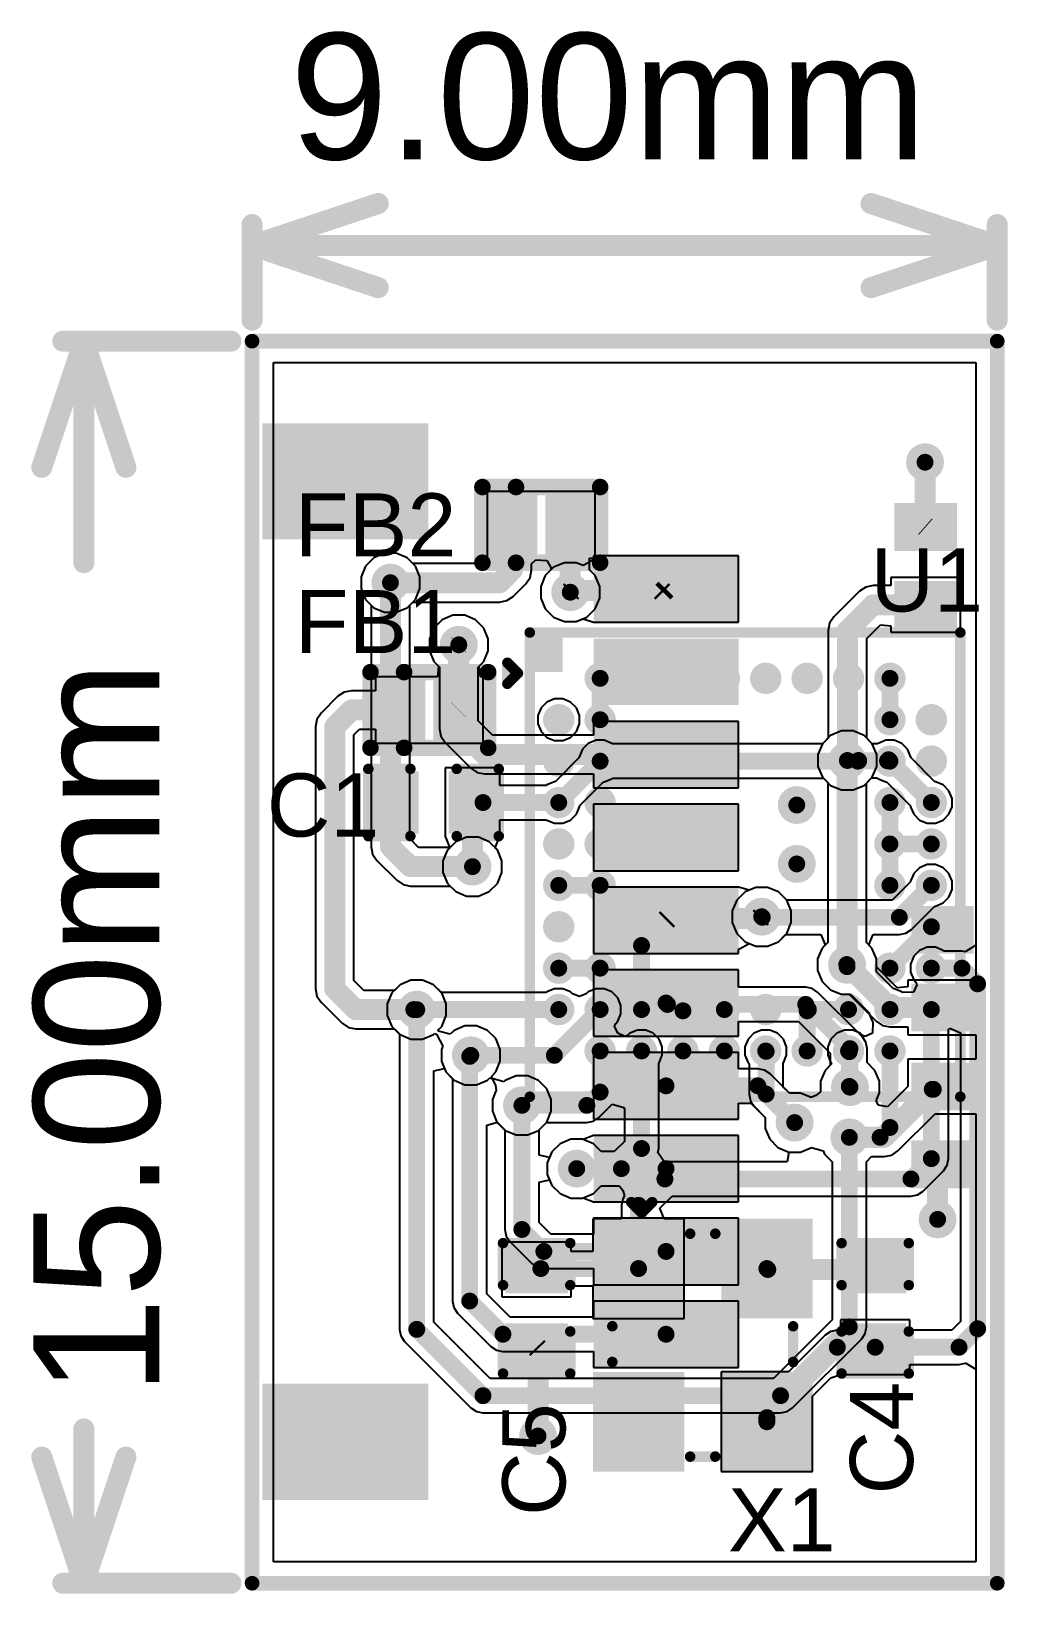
# Model space of a CAD drawing. Header units: millimetres. Extents: x -2.7 to 9.1, y -0.1 to 18.7.
import ezdxf

# ---------------------------------------------------------------- set-up
doc = ezdxf.new("R2010")
doc.units = ezdxf.units.MM
for name, color, linetype in [('BottomLayer', 5, 'Continuous'), ('BottomPaste', 16, 'Continuous'), ('BottomSolder', 6, 'Continuous'), ('Mechanical1', 6, 'Continuous'), ('Mechanical2', 216, 'Continuous'), ('TopLayer', 1, 'Continuous'), ('TopOverlay', 2, 'Continuous'), ('TopPaste', 8, 'Continuous'), ('TopSolder', 216, 'Continuous'), ('ViaHoleLayer', 16, 'Continuous')]:
    doc.layers.add(name, color=color, linetype=linetype)
doc.styles.add('Arial', font='arial.ttf', dxfattribs={"height": 0.2})

msp = doc.modelspace()

# ---------------------------------------------------------------- texts
at = {"layer": 'Mechanical1', "style": 'Arial'}
msp.add_text('9.00mm', height=1.524, dxfattribs=at).set_placement((0.457, 17.196))
msp.add_text('15.00mm', height=1.524, rotation=90, dxfattribs=at).set_placement((-1.118, 2.269))
at = {"layer": 'TopOverlay', "style": 'Arial'}
for s, p in [('FB2', (0.516, 12.4)), ('U1', (7.468, 11.735)), ('FB1', (0.516, 11.232)), ('C1', (0.178, 9.017)), ('X1', (5.748, 0.386))]:
    msp.add_text(s, height=0.762, dxfattribs=at).set_placement(p)
for s, p in [('C4', (7.983, 1.072)), ('C5', (3.784, 0.813))]:
    msp.add_text(s, height=0.762, rotation=90, dxfattribs=at).set_placement(p)

# ---------------------------------------------------------------- blocks, each defined once
blk = doc.blocks.new('C___0402_B_1')
at = {"layer": 'BottomLayer'}
for points in [[(-0.241, 0.318), (-0.241, -0.318), (-0.699, -0.318), (-0.699, 0.318)], [(0.699, 0.318), (0.699, -0.318), (0.241, -0.318), (0.241, 0.318)]]:
    blk.add_hatch(color=5, dxfattribs=at).paths.add_polyline_path(points)
at = {"layer": 'BottomPaste'}
for points in [[(-0.241, 0.318), (-0.241, -0.318), (-0.699, -0.318), (-0.699, 0.318)], [(0.699, 0.318), (0.699, -0.318), (0.241, -0.318), (0.241, 0.318)]]:
    blk.add_hatch(color=16, dxfattribs=at).paths.add_polyline_path(points)
at = {"layer": 'BottomSolder'}
for points in [[(-0.181, 0.377), (-0.181, -0.377), (-0.758, -0.377), (-0.758, 0.377)], [(0.758, 0.377), (0.758, -0.377), (0.181, -0.377), (0.181, 0.377)]]:
    blk.add_hatch(color=6, dxfattribs=at).paths.add_polyline_path(points)
blk = doc.blocks.new('SMD2520_4P_2')
at = {"layer": 'TopLayer'}
for points in [[(-1.425, 1.225), (-0.425, 1.225), (-0.425, 0.325), (-1.425, 0.325)], [(0.425, 1.225), (1.425, 1.225), (1.425, 0.325), (0.425, 0.325)], [(-1.425, -0.325), (-0.425, -0.325), (-0.425, -1.225), (-1.425, -1.225)], [(0.425, -0.325), (1.425, -0.325), (1.425, -1.225), (0.425, -1.225)]]:
    blk.add_hatch(color=1, dxfattribs=at).paths.add_polyline_path(points)
at = {"layer": 'TopPaste'}
for points in [[(-1.425, 1.225), (-0.425, 1.225), (-0.425, 0.325), (-1.425, 0.325)], [(0.425, 1.225), (1.425, 1.225), (1.425, 0.325), (0.425, 0.325)], [(-1.425, -0.325), (-0.425, -0.325), (-0.425, -1.225), (-1.425, -1.225)], [(0.425, -0.325), (1.425, -0.325), (1.425, -1.225), (0.425, -1.225)]]:
    blk.add_hatch(color=8, dxfattribs=at).paths.add_polyline_path(points)
at = {"layer": 'TopSolder'}
for points in [[(-1.527, 1.327), (-0.323, 1.327), (-0.323, 0.223), (-1.527, 0.223)], [(0.323, 1.327), (1.527, 1.327), (1.527, 0.223), (0.323, 0.223)], [(-1.527, -0.223), (-0.323, -0.223), (-0.323, -1.327), (-1.527, -1.327)], [(0.323, -0.223), (1.527, -0.223), (1.527, -1.327), (0.323, -1.327)]]:
    blk.add_hatch(color=216, dxfattribs=at).paths.add_polyline_path(points)
at = {"layer": 'TopOverlay', "const_width": 0.127}
for points in [[(0.203, 1.092), (-0.229, 1.092)], [(-1.346, -0.152), (-1.346, 0.152)], [(1.346, -0.152), (1.346, 0.152)], [(-1.727, -0.864), (-1.727, -0.61)], [(-1.6, -0.737), (-1.727, -0.61)], [(-1.727, -0.864), (-1.6, -0.737)], [(0.203, -1.092), (-0.229, -1.092)]]:
    blk.add_lwpolyline(points, dxfattribs=at)
at = {"layer": 'TopOverlay', "const_width": 0.0635}
for points in [[(-0.26, 1.092, 1), (-0.197, 1.092, 1)], [(0.171, 1.092, 1), (0.235, 1.092, 1)], [(-1.378, 0.152, 1), (-1.314, 0.152, 1)], [(1.314, 0.152, 1), (1.378, 0.152, 1)], [(-1.378, -0.152, 1), (-1.314, -0.152, 1)], [(1.314, -0.152, 1), (1.378, -0.152, 1)], [(-1.759, -0.61, 1), (-1.695, -0.61, 1)], [(-1.759, -0.61, 1), (-1.695, -0.61, 1)], [(-1.632, -0.737, 1), (-1.568, -0.737, 1)], [(-1.632, -0.737, 1), (-1.568, -0.737, 1)], [(-1.759, -0.864, 1), (-1.695, -0.864, 1)], [(-1.759, -0.864, 1), (-1.695, -0.864, 1)], [(-0.26, -1.092, 1), (-0.197, -1.092, 1)], [(0.171, -1.092, 1), (0.235, -1.092, 1)]]:
    blk.add_lwpolyline(points, format="xyb", close=True, dxfattribs=at)
blk = doc.blocks.new('50_FCCSP__5_2X5_5__3')
at = {"layer": 'TopLayer'}
h = blk.add_hatch(color=1, dxfattribs=at)
edge = h.paths.add_edge_path()
edge.add_arc((-1.75, 2.25), 0.15, 0, 360)
h = blk.add_hatch(color=1, dxfattribs=at)
edge = h.paths.add_edge_path()
edge.add_arc((-1.25, 2.25), 0.15, 0, 360)
h = blk.add_hatch(color=1, dxfattribs=at)
edge = h.paths.add_edge_path()
edge.add_arc((-0.75, 2.25), 0.15, 0, 360)
h = blk.add_hatch(color=1, dxfattribs=at)
edge = h.paths.add_edge_path()
edge.add_arc((-0.25, 2.25), 0.15, 0, 360)
h = blk.add_hatch(color=1, dxfattribs=at)
edge = h.paths.add_edge_path()
edge.add_arc((0.25, 2.25), 0.15, 0, 360)
h = blk.add_hatch(color=1, dxfattribs=at)
edge = h.paths.add_edge_path()
edge.add_arc((0.75, 2.25), 0.15, 0, 360)
h = blk.add_hatch(color=1, dxfattribs=at)
edge = h.paths.add_edge_path()
edge.add_arc((1.25, 2.25), 0.15, 0, 360)
h = blk.add_hatch(color=1, dxfattribs=at)
edge = h.paths.add_edge_path()
edge.add_arc((1.75, 2.25), 0.15, 0, 360)
h = blk.add_hatch(color=1, dxfattribs=at)
edge = h.paths.add_edge_path()
edge.add_arc((-2.25, 1.75), 0.15, 0, 360)
h = blk.add_hatch(color=1, dxfattribs=at)
edge = h.paths.add_edge_path()
edge.add_arc((-1.75, 1.75), 0.15, 0, 360)
h = blk.add_hatch(color=1, dxfattribs=at)
edge = h.paths.add_edge_path()
edge.add_arc((1.75, 1.75), 0.15, 0, 360)
h = blk.add_hatch(color=1, dxfattribs=at)
edge = h.paths.add_edge_path()
edge.add_arc((2.25, 1.75), 0.15, 0, 360)
h = blk.add_hatch(color=1, dxfattribs=at)
edge = h.paths.add_edge_path()
edge.add_arc((-2.25, 1.25), 0.15, 0, 360)
h = blk.add_hatch(color=1, dxfattribs=at)
edge = h.paths.add_edge_path()
edge.add_arc((-1.75, 1.25), 0.15, 0, 360)
h = blk.add_hatch(color=1, dxfattribs=at)
edge = h.paths.add_edge_path()
edge.add_arc((1.75, 1.25), 0.15, 0, 360)
h = blk.add_hatch(color=1, dxfattribs=at)
edge = h.paths.add_edge_path()
edge.add_arc((2.25, 1.25), 0.15, 0, 360)
h = blk.add_hatch(color=1, dxfattribs=at)
edge = h.paths.add_edge_path()
edge.add_arc((-2.25, 0.75), 0.15, 0, 360)
h = blk.add_hatch(color=1, dxfattribs=at)
edge = h.paths.add_edge_path()
edge.add_arc((-1.75, 0.75), 0.15, 0, 360)
h = blk.add_hatch(color=1, dxfattribs=at)
edge = h.paths.add_edge_path()
edge.add_arc((1.75, 0.75), 0.15, 0, 360)
h = blk.add_hatch(color=1, dxfattribs=at)
edge = h.paths.add_edge_path()
edge.add_arc((2.25, 0.75), 0.15, 0, 360)
h = blk.add_hatch(color=1, dxfattribs=at)
edge = h.paths.add_edge_path()
edge.add_arc((-2.25, 0.25), 0.15, 0, 360)
h = blk.add_hatch(color=1, dxfattribs=at)
edge = h.paths.add_edge_path()
edge.add_arc((-1.75, 0.25), 0.15, 0, 360)
h = blk.add_hatch(color=1, dxfattribs=at)
edge = h.paths.add_edge_path()
edge.add_arc((1.75, 0.25), 0.15, 0, 360)
h = blk.add_hatch(color=1, dxfattribs=at)
edge = h.paths.add_edge_path()
edge.add_arc((2.25, 0.25), 0.15, 0, 360)
h = blk.add_hatch(color=1, dxfattribs=at)
edge = h.paths.add_edge_path()
edge.add_arc((-2.25, -0.25), 0.15, 0, 360)
h = blk.add_hatch(color=1, dxfattribs=at)
edge = h.paths.add_edge_path()
edge.add_arc((-1.75, -0.25), 0.15, 0, 360)
h = blk.add_hatch(color=1, dxfattribs=at)
edge = h.paths.add_edge_path()
edge.add_arc((1.75, -0.25), 0.15, 0, 360)
h = blk.add_hatch(color=1, dxfattribs=at)
edge = h.paths.add_edge_path()
edge.add_arc((2.25, -0.25), 0.15, 0, 360)
h = blk.add_hatch(color=1, dxfattribs=at)
edge = h.paths.add_edge_path()
edge.add_arc((-2.25, -0.75), 0.15, 0, 360)
h = blk.add_hatch(color=1, dxfattribs=at)
edge = h.paths.add_edge_path()
edge.add_arc((2.25, -0.75), 0.15, 0, 360)
h = blk.add_hatch(color=1, dxfattribs=at)
edge = h.paths.add_edge_path()
edge.add_arc((-2.25, -1.25), 0.15, 0, 360)
h = blk.add_hatch(color=1, dxfattribs=at)
edge = h.paths.add_edge_path()
edge.add_arc((-1.75, -1.25), 0.15, 0, 360)
h = blk.add_hatch(color=1, dxfattribs=at)
edge = h.paths.add_edge_path()
edge.add_arc((1.75, -1.25), 0.15, 0, 360)
h = blk.add_hatch(color=1, dxfattribs=at)
edge = h.paths.add_edge_path()
edge.add_arc((2.25, -1.25), 0.15, 0, 360)
h = blk.add_hatch(color=1, dxfattribs=at)
edge = h.paths.add_edge_path()
edge.add_arc((-2.25, -1.75), 0.15, 0, 360)
h = blk.add_hatch(color=1, dxfattribs=at)
edge = h.paths.add_edge_path()
edge.add_arc((-1.75, -1.75), 0.15, 0, 360)
h = blk.add_hatch(color=1, dxfattribs=at)
edge = h.paths.add_edge_path()
edge.add_arc((-1.25, -1.75), 0.15, 0, 360)
h = blk.add_hatch(color=1, dxfattribs=at)
edge = h.paths.add_edge_path()
edge.add_arc((-0.25, -1.75), 0.15, 0, 360)
h = blk.add_hatch(color=1, dxfattribs=at)
edge = h.paths.add_edge_path()
edge.add_arc((0.25, -1.75), 0.15, 0, 360)
h = blk.add_hatch(color=1, dxfattribs=at)
edge = h.paths.add_edge_path()
edge.add_arc((1.25, -1.75), 0.15, 0, 360)
h = blk.add_hatch(color=1, dxfattribs=at)
edge = h.paths.add_edge_path()
edge.add_arc((1.75, -1.75), 0.15, 0, 360)
h = blk.add_hatch(color=1, dxfattribs=at)
edge = h.paths.add_edge_path()
edge.add_arc((2.25, -1.75), 0.15, 0, 360)
h = blk.add_hatch(color=1, dxfattribs=at)
edge = h.paths.add_edge_path()
edge.add_arc((-1.75, -2.25), 0.15, 0, 360)
h = blk.add_hatch(color=1, dxfattribs=at)
edge = h.paths.add_edge_path()
edge.add_arc((-1.25, -2.25), 0.15, 0, 360)
h = blk.add_hatch(color=1, dxfattribs=at)
edge = h.paths.add_edge_path()
edge.add_arc((-0.75, -2.25), 0.15, 0, 360)
h = blk.add_hatch(color=1, dxfattribs=at)
edge = h.paths.add_edge_path()
edge.add_arc((-0.25, -2.25), 0.15, 0, 360)
h = blk.add_hatch(color=1, dxfattribs=at)
edge = h.paths.add_edge_path()
edge.add_arc((0.25, -2.25), 0.15, 0, 360)
h = blk.add_hatch(color=1, dxfattribs=at)
edge = h.paths.add_edge_path()
edge.add_arc((0.75, -2.25), 0.15, 0, 360)
h = blk.add_hatch(color=1, dxfattribs=at)
edge = h.paths.add_edge_path()
edge.add_arc((1.25, -2.25), 0.15, 0, 360)
h = blk.add_hatch(color=1, dxfattribs=at)
edge = h.paths.add_edge_path()
edge.add_arc((1.75, -2.25), 0.15, 0, 360)
at = {"layer": 'TopOverlay'}
blk.add_hatch(color=2, dxfattribs=at).paths.add_polyline_path([(-2.591, 2.328), (-2.201, 2.328), (-2.201, 2.794), (-2.591, 2.794)])
at = {"layer": 'TopPaste'}
h = blk.add_hatch(color=8, dxfattribs=at)
edge = h.paths.add_edge_path()
edge.add_arc((-1.75, 2.25), 0.15, 0, 360)
h = blk.add_hatch(color=8, dxfattribs=at)
edge = h.paths.add_edge_path()
edge.add_arc((-1.25, 2.25), 0.15, 0, 360)
h = blk.add_hatch(color=8, dxfattribs=at)
edge = h.paths.add_edge_path()
edge.add_arc((-0.75, 2.25), 0.15, 0, 360)
h = blk.add_hatch(color=8, dxfattribs=at)
edge = h.paths.add_edge_path()
edge.add_arc((-0.25, 2.25), 0.15, 0, 360)
h = blk.add_hatch(color=8, dxfattribs=at)
edge = h.paths.add_edge_path()
edge.add_arc((0.25, 2.25), 0.15, 0, 360)
h = blk.add_hatch(color=8, dxfattribs=at)
edge = h.paths.add_edge_path()
edge.add_arc((0.75, 2.25), 0.15, 0, 360)
h = blk.add_hatch(color=8, dxfattribs=at)
edge = h.paths.add_edge_path()
edge.add_arc((1.25, 2.25), 0.15, 0, 360)
h = blk.add_hatch(color=8, dxfattribs=at)
edge = h.paths.add_edge_path()
edge.add_arc((1.75, 2.25), 0.15, 0, 360)
h = blk.add_hatch(color=8, dxfattribs=at)
edge = h.paths.add_edge_path()
edge.add_arc((-2.25, 1.75), 0.15, 0, 360)
h = blk.add_hatch(color=8, dxfattribs=at)
edge = h.paths.add_edge_path()
edge.add_arc((-1.75, 1.75), 0.15, 0, 360)
h = blk.add_hatch(color=8, dxfattribs=at)
edge = h.paths.add_edge_path()
edge.add_arc((1.75, 1.75), 0.15, 0, 360)
h = blk.add_hatch(color=8, dxfattribs=at)
edge = h.paths.add_edge_path()
edge.add_arc((2.25, 1.75), 0.15, 0, 360)
h = blk.add_hatch(color=8, dxfattribs=at)
edge = h.paths.add_edge_path()
edge.add_arc((-2.25, 1.25), 0.15, 0, 360)
h = blk.add_hatch(color=8, dxfattribs=at)
edge = h.paths.add_edge_path()
edge.add_arc((-1.75, 1.25), 0.15, 0, 360)
h = blk.add_hatch(color=8, dxfattribs=at)
edge = h.paths.add_edge_path()
edge.add_arc((1.75, 1.25), 0.15, 0, 360)
h = blk.add_hatch(color=8, dxfattribs=at)
edge = h.paths.add_edge_path()
edge.add_arc((2.25, 1.25), 0.15, 0, 360)
h = blk.add_hatch(color=8, dxfattribs=at)
edge = h.paths.add_edge_path()
edge.add_arc((-2.25, 0.75), 0.15, 0, 360)
h = blk.add_hatch(color=8, dxfattribs=at)
edge = h.paths.add_edge_path()
edge.add_arc((-1.75, 0.75), 0.15, 0, 360)
h = blk.add_hatch(color=8, dxfattribs=at)
edge = h.paths.add_edge_path()
edge.add_arc((1.75, 0.75), 0.15, 0, 360)
h = blk.add_hatch(color=8, dxfattribs=at)
edge = h.paths.add_edge_path()
edge.add_arc((2.25, 0.75), 0.15, 0, 360)
h = blk.add_hatch(color=8, dxfattribs=at)
edge = h.paths.add_edge_path()
edge.add_arc((-2.25, 0.25), 0.15, 0, 360)
h = blk.add_hatch(color=8, dxfattribs=at)
edge = h.paths.add_edge_path()
edge.add_arc((-1.75, 0.25), 0.15, 0, 360)
h = blk.add_hatch(color=8, dxfattribs=at)
edge = h.paths.add_edge_path()
edge.add_arc((1.75, 0.25), 0.15, 0, 360)
h = blk.add_hatch(color=8, dxfattribs=at)
edge = h.paths.add_edge_path()
edge.add_arc((2.25, 0.25), 0.15, 0, 360)
h = blk.add_hatch(color=8, dxfattribs=at)
edge = h.paths.add_edge_path()
edge.add_arc((-2.25, -0.25), 0.15, 0, 360)
h = blk.add_hatch(color=8, dxfattribs=at)
edge = h.paths.add_edge_path()
edge.add_arc((-1.75, -0.25), 0.15, 0, 360)
h = blk.add_hatch(color=8, dxfattribs=at)
edge = h.paths.add_edge_path()
edge.add_arc((1.75, -0.25), 0.15, 0, 360)
h = blk.add_hatch(color=8, dxfattribs=at)
edge = h.paths.add_edge_path()
edge.add_arc((2.25, -0.25), 0.15, 0, 360)
h = blk.add_hatch(color=8, dxfattribs=at)
edge = h.paths.add_edge_path()
edge.add_arc((-2.25, -0.75), 0.15, 0, 360)
h = blk.add_hatch(color=8, dxfattribs=at)
edge = h.paths.add_edge_path()
edge.add_arc((2.25, -0.75), 0.15, 0, 360)
h = blk.add_hatch(color=8, dxfattribs=at)
edge = h.paths.add_edge_path()
edge.add_arc((-2.25, -1.25), 0.15, 0, 360)
h = blk.add_hatch(color=8, dxfattribs=at)
edge = h.paths.add_edge_path()
edge.add_arc((-1.75, -1.25), 0.15, 0, 360)
h = blk.add_hatch(color=8, dxfattribs=at)
edge = h.paths.add_edge_path()
edge.add_arc((1.75, -1.25), 0.15, 0, 360)
h = blk.add_hatch(color=8, dxfattribs=at)
edge = h.paths.add_edge_path()
edge.add_arc((2.25, -1.25), 0.15, 0, 360)
h = blk.add_hatch(color=8, dxfattribs=at)
edge = h.paths.add_edge_path()
edge.add_arc((-2.25, -1.75), 0.15, 0, 360)
h = blk.add_hatch(color=8, dxfattribs=at)
edge = h.paths.add_edge_path()
edge.add_arc((-1.75, -1.75), 0.15, 0, 360)
h = blk.add_hatch(color=8, dxfattribs=at)
edge = h.paths.add_edge_path()
edge.add_arc((-1.25, -1.75), 0.15, 0, 360)
h = blk.add_hatch(color=8, dxfattribs=at)
edge = h.paths.add_edge_path()
edge.add_arc((-0.25, -1.75), 0.15, 0, 360)
h = blk.add_hatch(color=8, dxfattribs=at)
edge = h.paths.add_edge_path()
edge.add_arc((0.25, -1.75), 0.15, 0, 360)
h = blk.add_hatch(color=8, dxfattribs=at)
edge = h.paths.add_edge_path()
edge.add_arc((1.25, -1.75), 0.15, 0, 360)
h = blk.add_hatch(color=8, dxfattribs=at)
edge = h.paths.add_edge_path()
edge.add_arc((1.75, -1.75), 0.15, 0, 360)
h = blk.add_hatch(color=8, dxfattribs=at)
edge = h.paths.add_edge_path()
edge.add_arc((2.25, -1.75), 0.15, 0, 360)
h = blk.add_hatch(color=8, dxfattribs=at)
edge = h.paths.add_edge_path()
edge.add_arc((-1.75, -2.25), 0.15, 0, 360)
h = blk.add_hatch(color=8, dxfattribs=at)
edge = h.paths.add_edge_path()
edge.add_arc((-1.25, -2.25), 0.15, 0, 360)
h = blk.add_hatch(color=8, dxfattribs=at)
edge = h.paths.add_edge_path()
edge.add_arc((-0.75, -2.25), 0.15, 0, 360)
h = blk.add_hatch(color=8, dxfattribs=at)
edge = h.paths.add_edge_path()
edge.add_arc((-0.25, -2.25), 0.15, 0, 360)
h = blk.add_hatch(color=8, dxfattribs=at)
edge = h.paths.add_edge_path()
edge.add_arc((0.25, -2.25), 0.15, 0, 360)
h = blk.add_hatch(color=8, dxfattribs=at)
edge = h.paths.add_edge_path()
edge.add_arc((0.75, -2.25), 0.15, 0, 360)
h = blk.add_hatch(color=8, dxfattribs=at)
edge = h.paths.add_edge_path()
edge.add_arc((1.25, -2.25), 0.15, 0, 360)
h = blk.add_hatch(color=8, dxfattribs=at)
edge = h.paths.add_edge_path()
edge.add_arc((1.75, -2.25), 0.15, 0, 360)
at = {"layer": 'TopSolder'}
h = blk.add_hatch(color=216, dxfattribs=at)
edge = h.paths.add_edge_path()
edge.add_arc((-1.75, 2.25), 0.19, 0, 360)
h = blk.add_hatch(color=216, dxfattribs=at)
edge = h.paths.add_edge_path()
edge.add_arc((-1.25, 2.25), 0.19, 0, 360)
h = blk.add_hatch(color=216, dxfattribs=at)
edge = h.paths.add_edge_path()
edge.add_arc((-0.75, 2.25), 0.19, 0, 360)
h = blk.add_hatch(color=216, dxfattribs=at)
edge = h.paths.add_edge_path()
edge.add_arc((-0.25, 2.25), 0.19, 0, 360)
h = blk.add_hatch(color=216, dxfattribs=at)
edge = h.paths.add_edge_path()
edge.add_arc((0.25, 2.25), 0.19, 0, 360)
h = blk.add_hatch(color=216, dxfattribs=at)
edge = h.paths.add_edge_path()
edge.add_arc((0.75, 2.25), 0.19, 0, 360)
h = blk.add_hatch(color=216, dxfattribs=at)
edge = h.paths.add_edge_path()
edge.add_arc((1.25, 2.25), 0.19, 0, 360)
h = blk.add_hatch(color=216, dxfattribs=at)
edge = h.paths.add_edge_path()
edge.add_arc((1.75, 2.25), 0.19, 0, 360)
h = blk.add_hatch(color=216, dxfattribs=at)
edge = h.paths.add_edge_path()
edge.add_arc((-2.25, 1.75), 0.19, 0, 360)
h = blk.add_hatch(color=216, dxfattribs=at)
edge = h.paths.add_edge_path()
edge.add_arc((-1.75, 1.75), 0.19, 0, 360)
h = blk.add_hatch(color=216, dxfattribs=at)
edge = h.paths.add_edge_path()
edge.add_arc((1.75, 1.75), 0.19, 0, 360)
h = blk.add_hatch(color=216, dxfattribs=at)
edge = h.paths.add_edge_path()
edge.add_arc((2.25, 1.75), 0.19, 0, 360)
h = blk.add_hatch(color=216, dxfattribs=at)
edge = h.paths.add_edge_path()
edge.add_arc((-2.25, 1.25), 0.19, 0, 360)
h = blk.add_hatch(color=216, dxfattribs=at)
edge = h.paths.add_edge_path()
edge.add_arc((-1.75, 1.25), 0.19, 0, 360)
h = blk.add_hatch(color=216, dxfattribs=at)
edge = h.paths.add_edge_path()
edge.add_arc((1.75, 1.25), 0.19, 0, 360)
h = blk.add_hatch(color=216, dxfattribs=at)
edge = h.paths.add_edge_path()
edge.add_arc((2.25, 1.25), 0.19, 0, 360)
h = blk.add_hatch(color=216, dxfattribs=at)
edge = h.paths.add_edge_path()
edge.add_arc((-2.25, 0.75), 0.19, 0, 360)
h = blk.add_hatch(color=216, dxfattribs=at)
edge = h.paths.add_edge_path()
edge.add_arc((-1.75, 0.75), 0.19, 0, 360)
h = blk.add_hatch(color=216, dxfattribs=at)
edge = h.paths.add_edge_path()
edge.add_arc((1.75, 0.75), 0.19, 0, 360)
h = blk.add_hatch(color=216, dxfattribs=at)
edge = h.paths.add_edge_path()
edge.add_arc((2.25, 0.75), 0.19, 0, 360)
h = blk.add_hatch(color=216, dxfattribs=at)
edge = h.paths.add_edge_path()
edge.add_arc((-2.25, 0.25), 0.19, 0, 360)
h = blk.add_hatch(color=216, dxfattribs=at)
edge = h.paths.add_edge_path()
edge.add_arc((-1.75, 0.25), 0.19, 0, 360)
h = blk.add_hatch(color=216, dxfattribs=at)
edge = h.paths.add_edge_path()
edge.add_arc((1.75, 0.25), 0.19, 0, 360)
h = blk.add_hatch(color=216, dxfattribs=at)
edge = h.paths.add_edge_path()
edge.add_arc((2.25, 0.25), 0.19, 0, 360)
h = blk.add_hatch(color=216, dxfattribs=at)
edge = h.paths.add_edge_path()
edge.add_arc((-2.25, -0.25), 0.19, 0, 360)
h = blk.add_hatch(color=216, dxfattribs=at)
edge = h.paths.add_edge_path()
edge.add_arc((-1.75, -0.25), 0.19, 0, 360)
h = blk.add_hatch(color=216, dxfattribs=at)
edge = h.paths.add_edge_path()
edge.add_arc((1.75, -0.25), 0.19, 0, 360)
h = blk.add_hatch(color=216, dxfattribs=at)
edge = h.paths.add_edge_path()
edge.add_arc((2.25, -0.25), 0.19, 0, 360)
h = blk.add_hatch(color=216, dxfattribs=at)
edge = h.paths.add_edge_path()
edge.add_arc((-2.25, -0.75), 0.19, 0, 360)
h = blk.add_hatch(color=216, dxfattribs=at)
edge = h.paths.add_edge_path()
edge.add_arc((2.25, -0.75), 0.19, 0, 360)
h = blk.add_hatch(color=216, dxfattribs=at)
edge = h.paths.add_edge_path()
edge.add_arc((-2.25, -1.25), 0.19, 0, 360)
h = blk.add_hatch(color=216, dxfattribs=at)
edge = h.paths.add_edge_path()
edge.add_arc((-1.75, -1.25), 0.19, 0, 360)
h = blk.add_hatch(color=216, dxfattribs=at)
edge = h.paths.add_edge_path()
edge.add_arc((1.75, -1.25), 0.19, 0, 360)
h = blk.add_hatch(color=216, dxfattribs=at)
edge = h.paths.add_edge_path()
edge.add_arc((2.25, -1.25), 0.19, 0, 360)
h = blk.add_hatch(color=216, dxfattribs=at)
edge = h.paths.add_edge_path()
edge.add_arc((-2.25, -1.75), 0.19, 0, 360)
h = blk.add_hatch(color=216, dxfattribs=at)
edge = h.paths.add_edge_path()
edge.add_arc((-1.75, -1.75), 0.19, 0, 360)
h = blk.add_hatch(color=216, dxfattribs=at)
edge = h.paths.add_edge_path()
edge.add_arc((-1.25, -1.75), 0.19, 0, 360)
h = blk.add_hatch(color=216, dxfattribs=at)
edge = h.paths.add_edge_path()
edge.add_arc((-0.25, -1.75), 0.19, 0, 360)
h = blk.add_hatch(color=216, dxfattribs=at)
edge = h.paths.add_edge_path()
edge.add_arc((0.25, -1.75), 0.19, 0, 360)
h = blk.add_hatch(color=216, dxfattribs=at)
edge = h.paths.add_edge_path()
edge.add_arc((1.25, -1.75), 0.19, 0, 360)
h = blk.add_hatch(color=216, dxfattribs=at)
edge = h.paths.add_edge_path()
edge.add_arc((1.75, -1.75), 0.19, 0, 360)
h = blk.add_hatch(color=216, dxfattribs=at)
edge = h.paths.add_edge_path()
edge.add_arc((2.25, -1.75), 0.19, 0, 360)
h = blk.add_hatch(color=216, dxfattribs=at)
edge = h.paths.add_edge_path()
edge.add_arc((-1.75, -2.25), 0.19, 0, 360)
h = blk.add_hatch(color=216, dxfattribs=at)
edge = h.paths.add_edge_path()
edge.add_arc((-1.25, -2.25), 0.19, 0, 360)
h = blk.add_hatch(color=216, dxfattribs=at)
edge = h.paths.add_edge_path()
edge.add_arc((-0.75, -2.25), 0.19, 0, 360)
h = blk.add_hatch(color=216, dxfattribs=at)
edge = h.paths.add_edge_path()
edge.add_arc((-0.25, -2.25), 0.19, 0, 360)
h = blk.add_hatch(color=216, dxfattribs=at)
edge = h.paths.add_edge_path()
edge.add_arc((0.25, -2.25), 0.19, 0, 360)
h = blk.add_hatch(color=216, dxfattribs=at)
edge = h.paths.add_edge_path()
edge.add_arc((0.75, -2.25), 0.19, 0, 360)
h = blk.add_hatch(color=216, dxfattribs=at)
edge = h.paths.add_edge_path()
edge.add_arc((1.25, -2.25), 0.19, 0, 360)
h = blk.add_hatch(color=216, dxfattribs=at)
edge = h.paths.add_edge_path()
edge.add_arc((1.75, -2.25), 0.19, 0, 360)
at = {"layer": 'TopOverlay', "const_width": 0.127}
for points in [[(-2.6, -2.803), (-2.6, 2.803)], [(-2.6, 2.803), (2.6, 2.803)], [(2.6, -2.803), (2.6, 2.803)], [(-2.87, 2.438), (-2.743, 2.311)], [(-2.87, 2.184), (-2.87, 2.438)], [(-2.87, 2.184), (-2.743, 2.311)], [(-2.6, -2.803), (2.6, -2.803)]]:
    blk.add_lwpolyline(points, dxfattribs=at)
at = {"layer": 'TopOverlay', "const_width": 0.0635}
for points in [[(-2.632, 2.803, 1), (-2.568, 2.803, 1)], [(-2.632, 2.803, 1), (-2.568, 2.803, 1)], [(2.568, 2.803, 1), (2.632, 2.803, 1)], [(2.568, 2.803, 1), (2.632, 2.803, 1)], [(-2.902, 2.438, 1), (-2.838, 2.438, 1)], [(-2.902, 2.438, 1), (-2.838, 2.438, 1)], [(-2.775, 2.311, 1), (-2.711, 2.311, 1)], [(-2.775, 2.311, 1), (-2.711, 2.311, 1)], [(-2.902, 2.184, 1), (-2.838, 2.184, 1)], [(-2.902, 2.184, 1), (-2.838, 2.184, 1)], [(-2.632, -2.803, 1), (-2.568, -2.803, 1)], [(-2.632, -2.803, 1), (-2.568, -2.803, 1)], [(2.568, -2.803, 1), (2.632, -2.803, 1)], [(2.568, -2.803, 1), (2.632, -2.803, 1)]]:
    blk.add_lwpolyline(points, format="xyb", close=True, dxfattribs=at)
blk = doc.blocks.new('SM10B_SRSS_TB_LF__SN__B_4')
at = {"layer": 'BottomLayer'}
for points in [[(-6.4, 2.837), (-5.2, 2.837), (-5.2, 1.037), (-6.4, 1.037)], [(5.2, 2.837), (6.4, 2.837), (6.4, 1.037), (5.2, 1.037)], [(-4.8, -1.163), (-4.2, -1.163), (-4.2, -2.713), (-4.8, -2.713)], [(-3.8, -1.163), (-3.2, -1.163), (-3.2, -2.713), (-3.8, -2.713)], [(-2.8, -1.163), (-2.2, -1.163), (-2.2, -2.713), (-2.8, -2.713)], [(-1.8, -1.163), (-1.2, -1.163), (-1.2, -2.713), (-1.8, -2.713)], [(-0.8, -1.163), (-0.2, -1.163), (-0.2, -2.713), (-0.8, -2.713)], [(0.2, -1.163), (0.8, -1.163), (0.8, -2.713), (0.2, -2.713)], [(1.2, -1.163), (1.8, -1.163), (1.8, -2.713), (1.2, -2.713)], [(2.2, -1.163), (2.8, -1.163), (2.8, -2.713), (2.2, -2.713)], [(3.2, -1.163), (3.8, -1.163), (3.8, -2.713), (3.2, -2.713)], [(4.2, -1.163), (4.8, -1.163), (4.8, -2.713), (4.2, -2.713)]]:
    blk.add_hatch(color=5, dxfattribs=at).paths.add_polyline_path(points)
at = {"layer": 'BottomPaste'}
for points in [[(-6.4, 2.837), (-5.2, 2.837), (-5.2, 1.037), (-6.4, 1.037)], [(5.2, 2.837), (6.4, 2.837), (6.4, 1.037), (5.2, 1.037)], [(-4.8, -1.163), (-4.2, -1.163), (-4.2, -2.713), (-4.8, -2.713)], [(-3.8, -1.163), (-3.2, -1.163), (-3.2, -2.713), (-3.8, -2.713)], [(-2.8, -1.163), (-2.2, -1.163), (-2.2, -2.713), (-2.8, -2.713)], [(-1.8, -1.163), (-1.2, -1.163), (-1.2, -2.713), (-1.8, -2.713)], [(-0.8, -1.163), (-0.2, -1.163), (-0.2, -2.713), (-0.8, -2.713)], [(0.2, -1.163), (0.8, -1.163), (0.8, -2.713), (0.2, -2.713)], [(1.2, -1.163), (1.8, -1.163), (1.8, -2.713), (1.2, -2.713)], [(2.2, -1.163), (2.8, -1.163), (2.8, -2.713), (2.2, -2.713)], [(3.2, -1.163), (3.8, -1.163), (3.8, -2.713), (3.2, -2.713)], [(4.2, -1.163), (4.8, -1.163), (4.8, -2.713), (4.2, -2.713)]]:
    blk.add_hatch(color=16, dxfattribs=at).paths.add_polyline_path(points)
at = {"layer": 'BottomSolder'}
for points in [[(-6.502, 2.939), (-5.098, 2.939), (-5.098, 0.936), (-6.502, 0.936)], [(5.098, 2.939), (6.502, 2.939), (6.502, 0.936), (5.098, 0.936)], [(-4.902, -1.061), (-4.098, -1.061), (-4.098, -2.814), (-4.902, -2.814)], [(-3.902, -1.061), (-3.098, -1.061), (-3.098, -2.814), (-3.902, -2.814)], [(-2.902, -1.061), (-2.098, -1.061), (-2.098, -2.814), (-2.902, -2.814)], [(-1.902, -1.061), (-1.098, -1.061), (-1.098, -2.814), (-1.902, -2.814)], [(-0.902, -1.061), (-0.098, -1.061), (-0.098, -2.814), (-0.902, -2.814)], [(0.098, -1.061), (0.902, -1.061), (0.902, -2.814), (0.098, -2.814)], [(1.098, -1.061), (1.902, -1.061), (1.902, -2.814), (1.098, -2.814)], [(2.098, -1.061), (2.902, -1.061), (2.902, -2.814), (2.098, -2.814)], [(3.098, -1.061), (3.902, -1.061), (3.902, -2.814), (3.098, -2.814)], [(4.098, -1.061), (4.902, -1.061), (4.902, -2.814), (4.098, -2.814)]]:
    blk.add_hatch(color=6, dxfattribs=at).paths.add_polyline_path(points)
blk = doc.blocks.new('IND_0402_5')
at = {"layer": 'TopLayer'}
for points in [[(-0.55, 0.3), (-0.15, 0.3), (-0.15, -0.3), (-0.55, -0.3)], [(0.15, 0.3), (0.55, 0.3), (0.55, -0.3), (0.15, -0.3)]]:
    blk.add_hatch(color=1, dxfattribs=at).paths.add_polyline_path(points)
at = {"layer": 'TopPaste'}
for points in [[(-0.55, 0.3), (-0.15, 0.3), (-0.15, -0.3), (-0.55, -0.3)], [(0.15, 0.3), (0.55, 0.3), (0.55, -0.3), (0.15, -0.3)]]:
    blk.add_hatch(color=8, dxfattribs=at).paths.add_polyline_path(points)
at = {"layer": 'TopSolder'}
for points in [[(-0.652, 0.402), (-0.048, 0.402), (-0.048, -0.402), (-0.652, -0.402)], [(0.048, 0.402), (0.652, 0.402), (0.652, -0.402), (0.048, -0.402)]]:
    blk.add_hatch(color=216, dxfattribs=at).paths.add_polyline_path(points)
at = {"layer": 'TopOverlay', "const_width": 0.2}
for points in [[(-0.711, 0.457), (-0.305, 0.457)], [(-0.711, -0.457), (-0.711, 0.457)], [(-0.305, 0.457), (0.711, 0.457)], [(0.711, -0.457), (0.711, 0.457)], [(-0.711, -0.457), (-0.305, -0.457)], [(-0.305, -0.457), (0.711, -0.457)]]:
    blk.add_lwpolyline(points, dxfattribs=at)
at = {"layer": 'TopOverlay', "const_width": 0.1}
for points in [[(-0.761, 0.457, 1), (-0.661, 0.457, 1)], [(-0.761, 0.457, 1), (-0.661, 0.457, 1)], [(-0.355, 0.457, 1), (-0.255, 0.457, 1)], [(-0.355, 0.457, 1), (-0.255, 0.457, 1)], [(0.661, 0.457, 1), (0.761, 0.457, 1)], [(0.661, 0.457, 1), (0.761, 0.457, 1)], [(-0.761, -0.457, 1), (-0.661, -0.457, 1)], [(-0.761, -0.457, 1), (-0.661, -0.457, 1)], [(-0.355, -0.457, 1), (-0.255, -0.457, 1)], [(-0.355, -0.457, 1), (-0.255, -0.457, 1)], [(0.661, -0.457, 1), (0.761, -0.457, 1)], [(0.661, -0.457, 1), (0.761, -0.457, 1)]]:
    blk.add_lwpolyline(points, format="xyb", close=True, dxfattribs=at)
blk = doc.blocks.new('IND_0402_6')
at = {"layer": 'TopLayer'}
for points in [[(-0.55, 0.3), (-0.15, 0.3), (-0.15, -0.3), (-0.55, -0.3)], [(0.15, 0.3), (0.55, 0.3), (0.55, -0.3), (0.15, -0.3)]]:
    blk.add_hatch(color=1, dxfattribs=at).paths.add_polyline_path(points)
at = {"layer": 'TopPaste'}
for points in [[(-0.55, 0.3), (-0.15, 0.3), (-0.15, -0.3), (-0.55, -0.3)], [(0.15, 0.3), (0.55, 0.3), (0.55, -0.3), (0.15, -0.3)]]:
    blk.add_hatch(color=8, dxfattribs=at).paths.add_polyline_path(points)
at = {"layer": 'TopSolder'}
for points in [[(-0.652, 0.402), (-0.048, 0.402), (-0.048, -0.402), (-0.652, -0.402)], [(0.048, 0.402), (0.652, 0.402), (0.652, -0.402), (0.048, -0.402)]]:
    blk.add_hatch(color=216, dxfattribs=at).paths.add_polyline_path(points)
at = {"layer": 'TopOverlay', "const_width": 0.2}
for points in [[(-0.711, 0.457), (-0.305, 0.457)], [(-0.711, -0.457), (-0.711, 0.457)], [(-0.305, 0.457), (0.711, 0.457)], [(0.711, -0.457), (0.711, 0.457)], [(-0.711, -0.457), (-0.305, -0.457)], [(-0.305, -0.457), (0.711, -0.457)]]:
    blk.add_lwpolyline(points, dxfattribs=at)
at = {"layer": 'TopOverlay', "const_width": 0.1}
for points in [[(-0.761, 0.457, 1), (-0.661, 0.457, 1)], [(-0.761, 0.457, 1), (-0.661, 0.457, 1)], [(-0.355, 0.457, 1), (-0.255, 0.457, 1)], [(-0.355, 0.457, 1), (-0.255, 0.457, 1)], [(0.661, 0.457, 1), (0.761, 0.457, 1)], [(0.661, 0.457, 1), (0.761, 0.457, 1)], [(-0.761, -0.457, 1), (-0.661, -0.457, 1)], [(-0.761, -0.457, 1), (-0.661, -0.457, 1)], [(-0.355, -0.457, 1), (-0.255, -0.457, 1)], [(-0.355, -0.457, 1), (-0.255, -0.457, 1)], [(0.661, -0.457, 1), (0.761, -0.457, 1)], [(0.661, -0.457, 1), (0.761, -0.457, 1)]]:
    blk.add_lwpolyline(points, format="xyb", close=True, dxfattribs=at)
blk = doc.blocks.new('C___0402_7')
at = {"layer": 'TopLayer'}
for points in [[(-0.699, -0.318), (-0.699, 0.318), (-0.241, 0.318), (-0.241, -0.318)], [(0.241, -0.318), (0.241, 0.318), (0.699, 0.318), (0.699, -0.318)]]:
    blk.add_hatch(color=1, dxfattribs=at).paths.add_polyline_path(points)
at = {"layer": 'TopPaste'}
for points in [[(-0.699, -0.318), (-0.699, 0.318), (-0.241, 0.318), (-0.241, -0.318)], [(0.241, -0.318), (0.241, 0.318), (0.699, 0.318), (0.699, -0.318)]]:
    blk.add_hatch(color=8, dxfattribs=at).paths.add_polyline_path(points)
at = {"layer": 'TopSolder'}
for points in [[(-0.758, -0.377), (-0.758, 0.377), (-0.181, 0.377), (-0.181, -0.377)], [(0.181, -0.377), (0.181, 0.377), (0.758, 0.377), (0.758, -0.377)]]:
    blk.add_hatch(color=216, dxfattribs=at).paths.add_polyline_path(points)
at = {"layer": 'TopOverlay', "const_width": 0.127}
for points in [[(-0.787, 0.406), (-0.787, -0.406)], [(-0.787, 0.406), (-0.279, 0.406)], [(0.279, 0.406), (0.787, 0.406)], [(0.787, 0.406), (0.787, -0.406)], [(-0.787, -0.406), (-0.279, -0.406)], [(0.279, -0.406), (0.787, -0.406)]]:
    blk.add_lwpolyline(points, dxfattribs=at)
at = {"layer": 'TopOverlay', "const_width": 0.0635}
for points in [[(-0.819, 0.406, 1), (-0.756, 0.406, 1)], [(-0.819, 0.406, 1), (-0.756, 0.406, 1)], [(-0.311, 0.406, 1), (-0.248, 0.406, 1)], [(0.248, 0.406, 1), (0.311, 0.406, 1)], [(0.756, 0.406, 1), (0.819, 0.406, 1)], [(0.756, 0.406, 1), (0.819, 0.406, 1)], [(-0.819, -0.406, 1), (-0.756, -0.406, 1)], [(-0.819, -0.406, 1), (-0.756, -0.406, 1)], [(-0.311, -0.406, 1), (-0.248, -0.406, 1)], [(0.248, -0.406, 1), (0.311, -0.406, 1)], [(0.756, -0.406, 1), (0.819, -0.406, 1)], [(0.756, -0.406, 1), (0.819, -0.406, 1)]]:
    blk.add_lwpolyline(points, format="xyb", close=True, dxfattribs=at)
blk = doc.blocks.new('C___0402_8')
at = {"layer": 'TopLayer'}
for points in [[(-0.699, -0.318), (-0.699, 0.317), (-0.241, 0.317), (-0.241, -0.318)], [(0.241, -0.318), (0.241, 0.317), (0.699, 0.317), (0.699, -0.318)]]:
    blk.add_hatch(color=1, dxfattribs=at).paths.add_polyline_path(points)
at = {"layer": 'TopPaste'}
for points in [[(-0.699, -0.318), (-0.699, 0.317), (-0.241, 0.317), (-0.241, -0.318)], [(0.241, -0.318), (0.241, 0.317), (0.699, 0.317), (0.699, -0.318)]]:
    blk.add_hatch(color=8, dxfattribs=at).paths.add_polyline_path(points)
at = {"layer": 'TopSolder'}
for points in [[(-0.758, -0.377), (-0.758, 0.377), (-0.181, 0.377), (-0.181, -0.377)], [(0.181, -0.377), (0.181, 0.377), (0.758, 0.377), (0.758, -0.377)]]:
    blk.add_hatch(color=216, dxfattribs=at).paths.add_polyline_path(points)
at = {"layer": 'TopOverlay', "const_width": 0.127}
for points in [[(-0.787, -0.406), (-0.787, 0.406)], [(-0.279, 0.406), (-0.787, 0.406)], [(0.787, 0.406), (0.279, 0.406)], [(0.787, -0.406), (0.787, 0.406)], [(-0.279, -0.406), (-0.787, -0.406)], [(0.787, -0.406), (0.279, -0.406)]]:
    blk.add_lwpolyline(points, dxfattribs=at)
at = {"layer": 'TopOverlay', "const_width": 0.0635}
for points in [[(-0.819, 0.406, 1), (-0.756, 0.406, 1)], [(-0.819, 0.406, 1), (-0.756, 0.406, 1)], [(-0.311, 0.406, 1), (-0.248, 0.406, 1)], [(0.248, 0.406, 1), (0.311, 0.406, 1)], [(0.756, 0.406, 1), (0.819, 0.406, 1)], [(0.756, 0.406, 1), (0.819, 0.406, 1)], [(-0.819, -0.406, 1), (-0.756, -0.406, 1)], [(-0.819, -0.406, 1), (-0.756, -0.406, 1)], [(-0.311, -0.406, 1), (-0.248, -0.406, 1)], [(0.248, -0.406, 1), (0.311, -0.406, 1)], [(0.756, -0.406, 1), (0.819, -0.406, 1)], [(0.756, -0.406, 1), (0.819, -0.406, 1)]]:
    blk.add_lwpolyline(points, format="xyb", close=True, dxfattribs=at)
blk = doc.blocks.new('C___0402_B_9')
at = {"layer": 'BottomLayer'}
for points in [[(-0.241, 0.318), (-0.241, -0.318), (-0.699, -0.318), (-0.699, 0.318)], [(0.699, 0.318), (0.699, -0.318), (0.241, -0.318), (0.241, 0.318)]]:
    blk.add_hatch(color=5, dxfattribs=at).paths.add_polyline_path(points)
at = {"layer": 'BottomPaste'}
for points in [[(-0.241, 0.318), (-0.241, -0.318), (-0.699, -0.318), (-0.699, 0.318)], [(0.699, 0.318), (0.699, -0.318), (0.241, -0.318), (0.241, 0.318)]]:
    blk.add_hatch(color=16, dxfattribs=at).paths.add_polyline_path(points)
at = {"layer": 'BottomSolder'}
for points in [[(-0.181, 0.377), (-0.181, -0.377), (-0.758, -0.377), (-0.758, 0.377)], [(0.758, 0.377), (0.758, -0.377), (0.181, -0.377), (0.181, 0.377)]]:
    blk.add_hatch(color=6, dxfattribs=at).paths.add_polyline_path(points)
blk = doc.blocks.new('C___0402_B_10')
at = {"layer": 'BottomLayer'}
for points in [[(-0.241, 0.318), (-0.241, -0.318), (-0.699, -0.318), (-0.699, 0.318)], [(0.699, 0.318), (0.699, -0.318), (0.241, -0.318), (0.241, 0.318)]]:
    blk.add_hatch(color=5, dxfattribs=at).paths.add_polyline_path(points)
at = {"layer": 'BottomPaste'}
for points in [[(-0.241, 0.318), (-0.241, -0.318), (-0.699, -0.318), (-0.699, 0.318)], [(0.699, 0.318), (0.699, -0.318), (0.241, -0.318), (0.241, 0.318)]]:
    blk.add_hatch(color=16, dxfattribs=at).paths.add_polyline_path(points)
at = {"layer": 'BottomSolder'}
for points in [[(-0.181, 0.377), (-0.181, -0.377), (-0.758, -0.377), (-0.758, 0.377)], [(0.758, 0.377), (0.758, -0.377), (0.181, -0.377), (0.181, 0.377)]]:
    blk.add_hatch(color=6, dxfattribs=at).paths.add_polyline_path(points)
blk = doc.blocks.new('C___0402_11')
at = {"layer": 'TopLayer'}
for points in [[(-0.699, -0.318), (-0.699, 0.318), (-0.241, 0.318), (-0.241, -0.318)], [(0.241, -0.318), (0.241, 0.318), (0.699, 0.318), (0.699, -0.318)]]:
    blk.add_hatch(color=1, dxfattribs=at).paths.add_polyline_path(points)
at = {"layer": 'TopPaste'}
for points in [[(-0.699, -0.318), (-0.699, 0.318), (-0.241, 0.318), (-0.241, -0.318)], [(0.241, -0.318), (0.241, 0.318), (0.699, 0.318), (0.699, -0.318)]]:
    blk.add_hatch(color=8, dxfattribs=at).paths.add_polyline_path(points)
at = {"layer": 'TopSolder'}
for points in [[(-0.758, -0.377), (-0.758, 0.377), (-0.181, 0.377), (-0.181, -0.377)], [(0.181, -0.377), (0.181, 0.377), (0.758, 0.377), (0.758, -0.377)]]:
    blk.add_hatch(color=216, dxfattribs=at).paths.add_polyline_path(points)
at = {"layer": 'TopOverlay', "const_width": 0.127}
for points in [[(-0.787, 0.406), (-0.787, -0.406)], [(-0.279, 0.406), (-0.787, 0.406)], [(0.787, 0.406), (0.279, 0.406)], [(0.787, 0.406), (0.787, -0.406)], [(-0.279, -0.406), (-0.787, -0.406)], [(0.787, -0.406), (0.279, -0.406)]]:
    blk.add_lwpolyline(points, dxfattribs=at)
at = {"layer": 'TopOverlay', "const_width": 0.0635}
for points in [[(-0.819, 0.406, 1), (-0.756, 0.406, 1)], [(-0.819, 0.406, 1), (-0.756, 0.406, 1)], [(-0.311, 0.406, 1), (-0.248, 0.406, 1)], [(0.248, 0.406, 1), (0.311, 0.406, 1)], [(0.756, 0.406, 1), (0.819, 0.406, 1)], [(0.756, 0.406, 1), (0.819, 0.406, 1)], [(-0.819, -0.406, 1), (-0.756, -0.406, 1)], [(-0.819, -0.406, 1), (-0.756, -0.406, 1)], [(-0.311, -0.406, 1), (-0.248, -0.406, 1)], [(0.248, -0.406, 1), (0.311, -0.406, 1)], [(0.756, -0.406, 1), (0.819, -0.406, 1)], [(0.756, -0.406, 1), (0.819, -0.406, 1)]]:
    blk.add_lwpolyline(points, format="xyb", close=True, dxfattribs=at)

# ---------------------------------------------------------------- hatches: boundary and pattern name
at = {"layer": 'BottomLayer'}
h = msp.add_hatch(color=5, dxfattribs=at)
edge = h.paths.add_edge_path()
edge.add_arc((8.128, 13.538), 0.229, 0, 360)
h = msp.add_hatch(color=5, dxfattribs=at)
edge = h.paths.add_edge_path()
edge.add_arc((1.671, 12.083), 0.229, 0, 360)
h = msp.add_hatch(color=5, dxfattribs=at)
edge = h.paths.add_edge_path()
edge.add_arc((3.843, 11.968), 0.229, 0, 360)
h = msp.add_hatch(color=5, dxfattribs=at)
edge = h.paths.add_edge_path()
edge.add_arc((2.497, 11.333), 0.229, 0, 360)
h = msp.add_hatch(color=5, dxfattribs=at)
edge = h.paths.add_edge_path()
edge.add_arc((7.19, 9.936), 0.229, 0, 360)
h = msp.add_hatch(color=5, dxfattribs=at)
edge = h.paths.add_edge_path()
edge.add_arc((6.579, 9.398), 0.229, 0, 360)
h = msp.add_hatch(color=5, dxfattribs=at)
edge = h.paths.add_edge_path()
edge.add_arc((2.662, 8.654), 0.229, 0, 360)
h = msp.add_hatch(color=5, dxfattribs=at)
edge = h.paths.add_edge_path()
edge.add_arc((6.579, 8.687), 0.229, 0, 360)
h = msp.add_hatch(color=5, dxfattribs=at)
edge = h.paths.add_edge_path()
edge.add_arc((6.155, 8.049), 0.229, 0, 360)
h = msp.add_hatch(color=5, dxfattribs=at)
edge = h.paths.add_edge_path()
edge.add_arc((7.186, 7.469), 0.229, 0, 360)
h = msp.add_hatch(color=5, dxfattribs=at)
edge = h.paths.add_edge_path()
edge.add_arc((1.989, 6.927), 0.229, 0, 360)
h = msp.add_hatch(color=5, dxfattribs=at)
edge = h.paths.add_edge_path()
edge.add_arc((2.642, 6.375), 0.229, 0, 360)
h = msp.add_hatch(color=5, dxfattribs=at)
edge = h.paths.add_edge_path()
edge.add_arc((7.221, 5.991), 0.229, 0, 360)
h = msp.add_hatch(color=5, dxfattribs=at)
edge = h.paths.add_edge_path()
edge.add_arc((3.259, 5.771), 0.229, 0, 360)
h = msp.add_hatch(color=5, dxfattribs=at)
edge = h.paths.add_edge_path()
edge.add_arc((6.553, 5.563), 0.229, 0, 360)
h = msp.add_hatch(color=5, dxfattribs=at)
edge = h.paths.add_edge_path()
edge.add_arc((7.214, 5.385), 0.229, 0, 360)
h = msp.add_hatch(color=5, dxfattribs=at)
edge = h.paths.add_edge_path()
edge.add_arc((3.921, 5.007), 0.229, 0, 360)
h = msp.add_hatch(color=5, dxfattribs=at)
edge = h.paths.add_edge_path()
edge.add_arc((8.28, 4.394), 0.229, 0, 360)
h = msp.add_hatch(color=5, dxfattribs=at)
edge = h.paths.add_edge_path()
edge.add_arc((3.454, 1.778), 0.229, 0, 360)
at = {"layer": 'Mechanical2'}
h = msp.add_hatch(color=216, dxfattribs=at)
edge = h.paths.add_edge_path()
edge.add_arc((9, 15), 0.00635, 0, 360)
h = msp.add_hatch(color=216, dxfattribs=at)
edge = h.paths.add_edge_path()
edge.add_arc((9, 15), 0.00635, 0, 360)
at = {"layer": 'TopLayer'}
h = msp.add_hatch(color=1, dxfattribs=at)
edge = h.paths.add_edge_path()
edge.add_arc((8.128, 13.538), 0.229, 0, 360)
h = msp.add_hatch(color=1, dxfattribs=at)
edge = h.paths.add_edge_path()
edge.add_arc((1.671, 12.083), 0.229, 0, 360)
h = msp.add_hatch(color=1, dxfattribs=at)
edge = h.paths.add_edge_path()
edge.add_arc((3.843, 11.968), 0.229, 0, 360)
h = msp.add_hatch(color=1, dxfattribs=at)
edge = h.paths.add_edge_path()
edge.add_arc((2.497, 11.333), 0.229, 0, 360)
h = msp.add_hatch(color=1, dxfattribs=at)
edge = h.paths.add_edge_path()
edge.add_arc((7.19, 9.936), 0.229, 0, 360)
h = msp.add_hatch(color=1, dxfattribs=at)
edge = h.paths.add_edge_path()
edge.add_arc((6.579, 9.398), 0.229, 0, 360)
h = msp.add_hatch(color=1, dxfattribs=at)
edge = h.paths.add_edge_path()
edge.add_arc((2.662, 8.654), 0.229, 0, 360)
h = msp.add_hatch(color=1, dxfattribs=at)
edge = h.paths.add_edge_path()
edge.add_arc((6.579, 8.687), 0.229, 0, 360)
h = msp.add_hatch(color=1, dxfattribs=at)
edge = h.paths.add_edge_path()
edge.add_arc((6.155, 8.049), 0.229, 0, 360)
h = msp.add_hatch(color=1, dxfattribs=at)
edge = h.paths.add_edge_path()
edge.add_arc((7.186, 7.469), 0.229, 0, 360)
h = msp.add_hatch(color=1, dxfattribs=at)
edge = h.paths.add_edge_path()
edge.add_arc((1.989, 6.927), 0.229, 0, 360)
h = msp.add_hatch(color=1, dxfattribs=at)
edge = h.paths.add_edge_path()
edge.add_arc((2.642, 6.375), 0.229, 0, 360)
h = msp.add_hatch(color=1, dxfattribs=at)
edge = h.paths.add_edge_path()
edge.add_arc((7.221, 5.991), 0.229, 0, 360)
h = msp.add_hatch(color=1, dxfattribs=at)
edge = h.paths.add_edge_path()
edge.add_arc((3.259, 5.771), 0.229, 0, 360)
h = msp.add_hatch(color=1, dxfattribs=at)
edge = h.paths.add_edge_path()
edge.add_arc((6.553, 5.563), 0.229, 0, 360)
h = msp.add_hatch(color=1, dxfattribs=at)
edge = h.paths.add_edge_path()
edge.add_arc((7.214, 5.385), 0.229, 0, 360)
h = msp.add_hatch(color=1, dxfattribs=at)
edge = h.paths.add_edge_path()
edge.add_arc((3.921, 5.007), 0.229, 0, 360)
h = msp.add_hatch(color=1, dxfattribs=at)
edge = h.paths.add_edge_path()
edge.add_arc((8.28, 4.394), 0.229, 0, 360)
h = msp.add_hatch(color=1, dxfattribs=at)
edge = h.paths.add_edge_path()
edge.add_arc((3.454, 1.778), 0.229, 0, 360)
at = {"layer": 'ViaHoleLayer'}
h = msp.add_hatch(color=16, dxfattribs=at)
edge = h.paths.add_edge_path()
edge.add_arc((8.128, 13.538), 0.102, 0, 360)
h = msp.add_hatch(color=16, dxfattribs=at)
edge = h.paths.add_edge_path()
edge.add_arc((1.671, 12.083), 0.102, 0, 360)
h = msp.add_hatch(color=16, dxfattribs=at)
edge = h.paths.add_edge_path()
edge.add_arc((3.843, 11.968), 0.102, 0, 360)
h = msp.add_hatch(color=16, dxfattribs=at)
edge = h.paths.add_edge_path()
edge.add_arc((2.497, 11.333), 0.102, 0, 360)
h = msp.add_hatch(color=16, dxfattribs=at)
edge = h.paths.add_edge_path()
edge.add_arc((7.19, 9.936), 0.102, 0, 360)
h = msp.add_hatch(color=16, dxfattribs=at)
edge = h.paths.add_edge_path()
edge.add_arc((6.579, 9.398), 0.102, 0, 360)
h = msp.add_hatch(color=16, dxfattribs=at)
edge = h.paths.add_edge_path()
edge.add_arc((2.662, 8.654), 0.102, 0, 360)
h = msp.add_hatch(color=16, dxfattribs=at)
edge = h.paths.add_edge_path()
edge.add_arc((6.579, 8.687), 0.102, 0, 360)
h = msp.add_hatch(color=16, dxfattribs=at)
edge = h.paths.add_edge_path()
edge.add_arc((6.155, 8.049), 0.102, 0, 360)
h = msp.add_hatch(color=16, dxfattribs=at)
edge = h.paths.add_edge_path()
edge.add_arc((7.186, 7.469), 0.102, 0, 360)
h = msp.add_hatch(color=16, dxfattribs=at)
edge = h.paths.add_edge_path()
edge.add_arc((1.989, 6.927), 0.102, 0, 360)
h = msp.add_hatch(color=16, dxfattribs=at)
edge = h.paths.add_edge_path()
edge.add_arc((2.642, 6.375), 0.102, 0, 360)
h = msp.add_hatch(color=16, dxfattribs=at)
edge = h.paths.add_edge_path()
edge.add_arc((7.221, 5.991), 0.102, 0, 360)
h = msp.add_hatch(color=16, dxfattribs=at)
edge = h.paths.add_edge_path()
edge.add_arc((3.259, 5.771), 0.102, 0, 360)
h = msp.add_hatch(color=16, dxfattribs=at)
edge = h.paths.add_edge_path()
edge.add_arc((6.553, 5.563), 0.102, 0, 360)
h = msp.add_hatch(color=16, dxfattribs=at)
edge = h.paths.add_edge_path()
edge.add_arc((7.214, 5.385), 0.102, 0, 360)
h = msp.add_hatch(color=16, dxfattribs=at)
edge = h.paths.add_edge_path()
edge.add_arc((3.921, 5.007), 0.102, 0, 360)
h = msp.add_hatch(color=16, dxfattribs=at)
edge = h.paths.add_edge_path()
edge.add_arc((8.28, 4.394), 0.102, 0, 360)
h = msp.add_hatch(color=16, dxfattribs=at)
edge = h.paths.add_edge_path()
edge.add_arc((3.454, 1.778), 0.102, 0, 360)

# ---------------------------------------------------------------- linework, layer by layer
at = {"layer": 'BottomLayer'}
for p, q in [((0.259, 0.259), (0.259, 14.741)), ((0.259, 14.741), (8.741, 14.741)), ((8.741, 14.741), (8.741, 7.282)), ((1.37, 12.284), (1.316, 12.153)), ((1.47, 12.384), (1.37, 12.284)), ((1.601, 12.438), (1.47, 12.384)), ((1.742, 12.438), (1.601, 12.438)), ((1.873, 12.384), (1.742, 12.438)), ((1.973, 12.284), (1.873, 12.384)), ((2.027, 12.153), (1.973, 12.284)), ((3.642, 12.27), (3.542, 12.17)), ((3.772, 12.324), (3.642, 12.27)), ((3.914, 12.324), (3.772, 12.324)), ((3.997, 12.289), (3.914, 12.324)), ((4.112, 12.351), (3.997, 12.289)), ((4.124, 12.364), (4.112, 12.351)), ((5.877, 12.408), (4.124, 12.408)), ((4.124, 12.408), (4.124, 12.364)), ((5.877, 11.605), (5.877, 12.408)), ((1.316, 12.153), (1.316, 12.012)), ((2.027, 12.012), (2.027, 12.153)), ((3.542, 12.17), (3.487, 12.039)), ((8.555, 12.146), (7.716, 12.146)), ((7.716, 12.146), (7.716, 12.049)), ((8.555, 11.486), (8.555, 12.146)), ((1.316, 12.012), (1.37, 11.881)), ((1.973, 11.881), (2.027, 12.012)), ((3.487, 12.039), (3.487, 11.897)), ((3.487, 11.897), (3.542, 11.767)), ((7.336, 11.981), (7.025, 11.67)), ((7.411, 12.031), (7.336, 11.981)), ((7.501, 12.049), (7.411, 12.031)), ((7.716, 12.049), (7.501, 12.049)), ((1.37, 11.881), (1.438, 11.813)), ((1.438, 11.813), (1.438, 8.895)), ((1.904, 11.813), (1.973, 11.881)), ((1.904, 8.992), (1.904, 11.813)), ((3.542, 11.767), (3.642, 11.667)), ((2.195, 11.535), (2.141, 11.404)), ((2.295, 11.635), (2.195, 11.535)), ((2.426, 11.689), (2.295, 11.635)), ((2.568, 11.689), (2.426, 11.689)), ((2.698, 11.635), (2.568, 11.689)), ((2.798, 11.535), (2.698, 11.635)), ((2.852, 11.404), (2.798, 11.535)), ((3.642, 11.667), (3.772, 11.613)), ((3.772, 11.613), (3.914, 11.613)), ((3.914, 11.613), (3.997, 11.647)), ((3.997, 11.647), (4.124, 11.605)), ((4.124, 11.605), (4.124, 11.605)), ((4.124, 11.605), (5.877, 11.605)), ((6.974, 11.594), (6.957, 11.505)), ((7.025, 11.67), (6.974, 11.594)), ((7.423, 11.408), (7.589, 11.575)), ((7.589, 11.575), (7.716, 11.564)), ((7.716, 11.564), (7.716, 11.486)), ((2.141, 11.404), (2.141, 11.262)), ((2.852, 11.262), (2.852, 11.404)), ((6.957, 11.505), (6.957, 10.206)), ((7.423, 10.206), (7.423, 11.408)), ((7.716, 11.486), (8.555, 11.486)), ((2.141, 11.262), (2.195, 11.132)), ((2.798, 11.132), (2.852, 11.262)), ((2.195, 11.132), (2.264, 11.063)), ((2.264, 11.063), (2.264, 10.317)), ((2.73, 11.063), (2.798, 11.132)), ((2.73, 10.414), (2.73, 11.063)), ((2.904, 10.24), (2.73, 10.414)), ((5.877, 10.408), (4.124, 10.408)), ((4.124, 10.408), (4.124, 10.24)), ((5.877, 9.605), (5.877, 10.408)), ((2.264, 10.317), (2.281, 10.228)), ((2.281, 10.228), (2.332, 10.152)), ((4.124, 10.24), (2.904, 10.24)), ((6.957, 10.206), (6.888, 10.138)), ((7.491, 10.138), (7.423, 10.206)), ((2.332, 10.152), (2.643, 9.842)), ((6.888, 10.138), (6.834, 10.007)), ((6.834, 10.007), (6.834, 9.865)), ((7.545, 10.007), (7.491, 10.138)), ((7.545, 9.865), (7.545, 10.007)), ((2.643, 9.842), (2.718, 9.791)), ((6.834, 9.865), (6.888, 9.735)), ((7.491, 9.735), (7.545, 9.865)), ((2.718, 9.791), (2.807, 9.774)), ((2.807, 9.774), (4.124, 9.774)), ((4.124, 9.774), (4.124, 9.605)), ((6.888, 9.735), (6.953, 9.67)), ((6.953, 9.67), (6.953, 7.739)), ((7.419, 9.663), (7.491, 9.735)), ((7.419, 7.739), (7.419, 9.663)), ((4.124, 9.605), (5.877, 9.605)), ((5.877, 9.408), (4.124, 9.408)), ((4.124, 9.408), (4.124, 8.605)), ((5.877, 8.605), (5.877, 9.408)), ((1.438, 8.895), (1.456, 8.806)), ((2.009, 8.887), (1.904, 8.992)), ((2.392, 8.887), (2.009, 8.887)), ((2.46, 8.955), (2.392, 8.887)), ((2.591, 9.009), (2.46, 8.955)), ((2.733, 9.009), (2.591, 9.009)), ((2.863, 8.955), (2.733, 9.009)), ((2.963, 8.855), (2.863, 8.955)), ((1.456, 8.806), (1.506, 8.73)), ((1.506, 8.73), (1.748, 8.489)), ((3.017, 8.724), (2.963, 8.855)), ((3.017, 8.583), (3.017, 8.724)), ((2.963, 8.452), (3.017, 8.583)), ((4.124, 8.605), (5.877, 8.605)), ((1.748, 8.489), (1.824, 8.438)), ((1.824, 8.438), (1.913, 8.42)), ((1.913, 8.42), (2.392, 8.42)), ((2.392, 8.42), (2.46, 8.352)), ((2.46, 8.352), (2.591, 8.298)), ((2.733, 8.298), (2.863, 8.352)), ((2.863, 8.352), (2.963, 8.452)), ((5.877, 8.408), (4.124, 8.408)), ((4.124, 8.408), (4.124, 7.605)), ((6.004, 8.371), (5.877, 8.408)), ((5.877, 8.408), (5.877, 8.408)), ((6.085, 8.404), (6.004, 8.371)), ((6.226, 8.404), (6.085, 8.404)), ((6.357, 8.35), (6.226, 8.404)), ((6.457, 8.25), (6.357, 8.35)), ((2.591, 8.298), (2.733, 8.298)), ((6.511, 8.12), (6.457, 8.25)), ((6.511, 7.978), (6.511, 8.12)), ((6.457, 7.847), (6.511, 7.978)), ((6.226, 7.693), (6.357, 7.747)), ((6.357, 7.747), (6.457, 7.847)), ((6.953, 7.739), (6.885, 7.67)), ((7.487, 7.67), (7.419, 7.739)), ((4.124, 7.605), (5.877, 7.605)), ((5.877, 7.652), (5.886, 7.663)), ((5.877, 7.605), (5.877, 7.652)), ((5.886, 7.663), (6.004, 7.727)), ((6.004, 7.727), (6.085, 7.693)), ((6.085, 7.693), (6.226, 7.693)), ((6.885, 7.67), (6.83, 7.539)), ((7.542, 7.539), (7.487, 7.67)), ((5.877, 7.408), (4.124, 7.408)), ((4.124, 7.408), (4.124, 6.605)), ((5.877, 7.197), (5.877, 7.408)), ((6.83, 7.539), (6.83, 7.398)), ((6.83, 7.398), (6.885, 7.267)), ((7.542, 7.443), (7.542, 7.539)), ((7.793, 7.192), (7.542, 7.443)), ((1.787, 7.228), (1.687, 7.128)), ((1.918, 7.282), (1.787, 7.228)), ((2.06, 7.282), (1.918, 7.282)), ((2.19, 7.228), (2.06, 7.282)), ((2.29, 7.128), (2.19, 7.228)), ((6.687, 7.197), (5.877, 7.197)), ((6.766, 7.181), (6.687, 7.197)), ((6.687, 7.197), (6.687, 7.197)), ((6.833, 7.136), (6.766, 7.181)), ((6.885, 7.267), (6.985, 7.167)), ((7.92, 7.201), (7.793, 7.192)), ((8.741, 7.282), (7.92, 7.282)), ((7.92, 7.282), (7.92, 7.201)), ((1.687, 7.128), (1.633, 6.997)), ((1.633, 6.997), (1.633, 6.856)), ((2.344, 6.997), (2.29, 7.128)), ((2.344, 6.856), (2.344, 6.997)), ((7.368, 6.602), (6.833, 7.136)), ((6.985, 7.167), (7.115, 7.113)), ((7.115, 7.113), (7.212, 7.113)), ((7.212, 7.113), (7.538, 6.787)), ((1.633, 6.856), (1.687, 6.725)), ((2.29, 6.725), (2.344, 6.856)), ((1.687, 6.725), (1.782, 6.631)), ((1.782, 6.631), (1.782, 3.066)), ((2.245, 6.68), (2.29, 6.725)), ((2.25, 6.666), (2.245, 6.68)), ((2.393, 6.63), (2.25, 6.666)), ((2.44, 6.677), (2.393, 6.63)), ((2.571, 6.731), (2.44, 6.677)), ((2.712, 6.731), (2.571, 6.731)), ((2.843, 6.677), (2.712, 6.731)), ((2.943, 6.577), (2.843, 6.677)), ((4.124, 6.605), (5.877, 6.605)), ((5.877, 6.605), (5.877, 6.783)), ((5.877, 6.783), (6.601, 6.783)), ((6.601, 6.783), (6.983, 6.401)), ((7.538, 6.787), (7.614, 6.736)), ((7.614, 6.736), (7.703, 6.719)), ((7.703, 6.719), (7.92, 6.719)), ((7.92, 6.719), (7.92, 6.622)), ((7.92, 6.622), (8.741, 6.622)), ((8.741, 6.622), (8.741, 6.329)), ((2.997, 6.446), (2.943, 6.577)), ((2.997, 6.305), (2.997, 6.446)), ((7.413, 6.535), (7.368, 6.602)), ((7.368, 6.602), (7.368, 6.602)), ((7.428, 6.456), (7.413, 6.535)), ((7.428, 6.287), (7.428, 6.456)), ((2.943, 6.174), (2.997, 6.305)), ((5.877, 6.408), (4.124, 6.408)), ((4.124, 6.408), (4.124, 5.605)), ((5.877, 6.214), (5.877, 6.408)), ((6.983, 6.256), (6.92, 6.193)), ((6.983, 6.401), (6.983, 6.256)), ((7.523, 6.193), (7.428, 6.287)), ((8.741, 6.329), (7.92, 6.329)), ((7.92, 6.329), (7.92, 5.999)), ((2.196, 6.19), (2.323, 6.215)), ((2.196, 3.152), (2.196, 6.19)), ((2.323, 6.215), (2.34, 6.174)), ((2.34, 6.174), (2.421, 6.093)), ((2.421, 6.093), (2.421, 3.408)), ((2.894, 6.125), (2.943, 6.174)), ((2.901, 6.095), (2.894, 6.125)), ((3.04, 6.055), (2.901, 6.095)), ((3.057, 6.072), (3.04, 6.055)), ((3.188, 6.126), (3.057, 6.072)), ((3.33, 6.126), (3.188, 6.126)), ((3.46, 6.072), (3.33, 6.126)), ((3.56, 5.972), (3.46, 6.072)), ((6.109, 6.214), (5.877, 6.214)), ((6.188, 6.198), (6.109, 6.214)), ((6.109, 6.214), (6.109, 6.214)), ((6.256, 6.153), (6.188, 6.198)), ((6.491, 5.918), (6.256, 6.153)), ((6.92, 6.193), (6.866, 6.062)), ((6.866, 6.062), (6.866, 5.933)), ((7.577, 6.062), (7.523, 6.193)), ((7.577, 5.921), (7.577, 6.062)), ((3.614, 5.841), (3.56, 5.972)), ((6.624, 5.918), (6.491, 5.918)), ((6.751, 5.866), (6.624, 5.918)), ((6.81, 5.892), (6.751, 5.866)), ((6.827, 5.901), (6.81, 5.892)), ((6.866, 5.933), (6.827, 5.901)), ((7.537, 5.825), (7.577, 5.921)), ((7.92, 5.999), (7.676, 5.755)), ((3.56, 5.569), (3.614, 5.7)), ((3.614, 5.7), (3.614, 5.841)), ((5.877, 5.605), (5.877, 5.799)), ((5.877, 5.799), (6.023, 5.799)), ((6.023, 5.799), (6.198, 5.625)), ((7.565, 5.773), (7.537, 5.825)), ((7.676, 5.755), (7.565, 5.773)), ((7.8, 5.22), (8.249, 5.669)), ((8.249, 5.669), (8.741, 5.669)), ((8.741, 5.669), (8.741, 0.259)), ((2.836, 5.531), (2.935, 5.562)), ((2.836, 3.494), (2.836, 5.531)), ((2.935, 5.562), (2.963, 5.564)), ((2.963, 5.564), (3.052, 5.475)), ((3.052, 5.475), (3.052, 4.272)), ((3.466, 5.475), (3.56, 5.569)), ((3.466, 5.169), (3.466, 5.475)), ((4.124, 5.605), (5.877, 5.605)), ((6.198, 5.625), (6.198, 5.492)), ((6.198, 5.492), (6.252, 5.361)), ((3.72, 5.308), (3.62, 5.208)), ((3.85, 5.362), (3.72, 5.308)), ((3.992, 5.362), (3.85, 5.362)), ((3.997, 5.36), (3.992, 5.362)), ((4.124, 5.408), (3.997, 5.36)), ((5.877, 5.408), (4.124, 5.408)), ((4.124, 5.408), (4.124, 5.408)), ((5.877, 4.605), (5.877, 5.408)), ((6.252, 5.361), (6.352, 5.261)), ((3.593, 5.143), (3.466, 5.169)), ((3.62, 5.208), (3.593, 5.143)), ((6.352, 5.261), (6.482, 5.207)), ((6.482, 5.207), (6.624, 5.207)), ((6.624, 5.207), (6.755, 5.261)), ((6.755, 5.261), (6.896, 5.223)), ((6.896, 5.223), (6.912, 5.183)), ((6.912, 5.183), (7.006, 5.089)), ((7.421, 5.089), (7.483, 5.152)), ((7.483, 5.152), (7.635, 5.152)), ((7.635, 5.152), (7.725, 5.169)), ((7.725, 5.169), (7.8, 5.22)), ((7.006, 5.089), (7.006, 3.182)), ((7.421, 3.096), (7.421, 5.089)), ((3.466, 4.845), (3.593, 4.87)), ((3.466, 4.358), (3.466, 4.845)), ((3.593, 4.87), (3.62, 4.805)), ((3.62, 4.805), (3.72, 4.705)), ((3.72, 4.705), (3.85, 4.651)), ((3.85, 4.651), (3.992, 4.651)), ((3.992, 4.651), (3.997, 4.653)), ((3.997, 4.653), (4.124, 4.605)), ((4.124, 4.605), (4.124, 4.605)), ((4.124, 4.605), (5.877, 4.605)), ((3.61, 4.214), (3.466, 4.358)), ((5.877, 4.408), (4.124, 4.408)), ((4.124, 4.408), (4.124, 4.214)), ((5.877, 3.605), (5.877, 4.408)), ((3.052, 4.272), (3.052, 4.272)), ((3.052, 4.272), (3.067, 4.193)), ((3.067, 4.193), (3.112, 4.126)), ((4.124, 4.214), (3.61, 4.214)), ((3.112, 4.126), (3.378, 3.86)), ((3.378, 3.86), (3.378, 3.86)), ((3.378, 3.86), (3.445, 3.815)), ((3.445, 3.815), (3.524, 3.799)), ((3.524, 3.799), (4.124, 3.799)), ((4.124, 3.799), (4.124, 3.605)), ((4.124, 3.605), (5.877, 3.605)), ((2.421, 3.408), (2.421, 3.408)), ((2.421, 3.408), (2.437, 3.329)), ((3.116, 3.214), (2.836, 3.494)), ((5.877, 3.408), (4.124, 3.408)), ((4.124, 3.408), (4.124, 3.214)), ((5.877, 2.605), (5.877, 3.408)), ((2.437, 3.329), (2.482, 3.262)), ((2.482, 3.262), (2.884, 2.86)), ((4.124, 3.214), (3.116, 3.214)), ((1.782, 3.066), (1.782, 3.066)), ((1.782, 3.066), (1.797, 2.987)), ((2.875, 2.473), (2.196, 3.152)), ((7.006, 3.182), (6.297, 2.473)), ((7.405, 3.017), (7.421, 3.096)), ((1.797, 2.987), (1.842, 2.919)), ((1.842, 2.919), (2.643, 2.119)), ((2.884, 2.86), (2.951, 2.815)), ((6.529, 2.119), (7.36, 2.949)), ((7.36, 2.949), (7.405, 3.017)), ((7.36, 2.949), (7.36, 2.949)), ((2.951, 2.815), (3.03, 2.799)), ((3.03, 2.799), (3.03, 2.799)), ((3.03, 2.799), (4.124, 2.799)), ((4.124, 2.799), (4.124, 2.605)), ((6.297, 2.473), (2.875, 2.473)), ((4.124, 2.605), (5.877, 2.605)), ((2.643, 2.119), (2.643, 2.119)), ((2.643, 2.119), (2.71, 2.074)), ((6.462, 2.074), (6.529, 2.119)), ((2.71, 2.074), (2.789, 2.058)), ((2.789, 2.058), (2.789, 2.058)), ((2.789, 2.058), (6.383, 2.058)), ((6.383, 2.058), (6.462, 2.074)), ((6.383, 2.058), (6.383, 2.058)), ((8.741, 0.259), (0.259, 0.259))]:
    msp.add_line(p, q, dxfattribs=at)
for points, const_width in [([(8.128, 12.763), (8.128, 13.564)], 0.254), ([(8.128, 12.763), (8.136, 12.756)], 0.254), ([(1.671, 8.895), (1.671, 12.083)], 0.254), ([(3.843, 11.968), (3.862, 11.987)], 0.254), ([(3.862, 11.987), (4.943, 11.987)], 0.254), ([(4.943, 11.987), (4.962, 11.968)], 0.254), ([(4.962, 11.968), (5, 12.007)], 0.254), ([(7.19, 11.505), (7.501, 11.816)], 0.254), ([(7.501, 11.816), (8.136, 11.816)], 0.254), ([(7.19, 9.936), (7.19, 11.505)], 0.254), ([(2.497, 10.317), (2.497, 11.333)], 0.254), ([(2.497, 10.317), (2.807, 10.007)], 0.254), ([(2.807, 10.007), (5, 10.007)], 0.254), ([(7.186, 7.469), (7.186, 9.936)], 0.254), ([(1.671, 8.895), (1.913, 8.654)], 0.254), ([(1.913, 8.654), (2.662, 8.654)], 0.254), ([(5, 8.007), (5.021, 8.028)], 0.254), ([(5.021, 8.028), (6.134, 8.028)], 0.254), ([(6.134, 8.028), (6.155, 8.049)], 0.254), ([(7.186, 7.469), (7.703, 6.952)], 0.254), ([(1.989, 3.066), (1.989, 6.927)], 0.203), ([(5, 7.007), (5.017, 6.99)], 0.203), ([(5.017, 6.99), (6.687, 6.99)], 0.203), ([(6.687, 6.99), (7.221, 6.456)], 0.203), ([(7.703, 6.952), (8.339, 6.952)], 0.254), ([(2.628, 3.408), (2.628, 6.362)], 0.203), ([(7.221, 5.991), (7.221, 6.456)], 0.203), ([(5, 6.007), (6.109, 6.007)], 0.203), ([(6.109, 6.007), (6.553, 5.563)], 0.203), ([(7.635, 5.385), (8.215, 5.965)], 0.254), ([(8.215, 5.965), (8.228, 5.965)], 0.203), ([(3.259, 4.272), (3.259, 5.771)], 0.203), ([(7.214, 5.385), (7.635, 5.385)], 0.254), ([(7.214, 3.096), (7.214, 5.385)], 0.203), ([(3.921, 5.007), (5, 5.007)], 0.203), ([(8.28, 5.001), (8.339, 5.059)], 0.254), ([(8.28, 4.394), (8.28, 5.001)], 0.254), ([(3.259, 4.272), (3.524, 4.007)], 0.203), ([(3.524, 4.007), (5, 4.007)], 0.203), ([(2.628, 3.408), (3.03, 3.007)], 0.203), ([(1.989, 3.066), (2.789, 2.265)], 0.203), ([(3.03, 3.007), (5, 3.007)], 0.203), ([(6.383, 2.265), (7.214, 3.096)], 0.203), ([(2.789, 2.265), (6.383, 2.265)], 0.203)]:
    msp.add_lwpolyline(points, dxfattribs=dict(at, const_width=const_width))
for points, const_width in [([(8.064, 13.564, 1), (8.191, 13.564, 1)], 0.127), ([(8.064, 12.763, 1), (8.191, 12.763, 1)], 0.127), ([(8.064, 12.763, 1), (8.191, 12.763, 1)], 0.127), ([(8.072, 12.756, 1), (8.199, 12.756, 1)], 0.127), ([(1.608, 12.083, 1), (1.735, 12.083, 1)], 0.127), ([(3.779, 11.968, 1), (3.906, 11.968, 1)], 0.127), ([(3.799, 11.987, 1), (3.926, 11.987, 1)], 0.127), ([(3.799, 11.987, 1), (3.926, 11.987, 1)], 0.127), ([(4.879, 11.987, 1), (5.006, 11.987, 1)], 0.127), ([(4.879, 11.987, 1), (5.006, 11.987, 1)], 0.127), ([(4.898, 11.968, 1), (5.025, 11.968, 1)], 0.127), ([(4.898, 11.968, 1), (5.025, 11.968, 1)], 0.127), ([(4.937, 12.007, 1), (5.064, 12.007, 1)], 0.127), ([(7.437, 11.816, 1), (7.564, 11.816, 1)], 0.127), ([(7.437, 11.816, 1), (7.564, 11.816, 1)], 0.127), ([(8.072, 11.816, 1), (8.199, 11.816, 1)], 0.127), ([(7.126, 11.505, 1), (7.253, 11.505, 1)], 0.127), ([(7.126, 11.505, 1), (7.253, 11.505, 1)], 0.127), ([(2.433, 11.333, 1), (2.56, 11.333, 1)], 0.127), ([(2.433, 10.317, 1), (2.56, 10.317, 1)], 0.127), ([(2.433, 10.317, 1), (2.56, 10.317, 1)], 0.127), ([(2.744, 10.007, 1), (2.871, 10.007, 1)], 0.127), ([(2.744, 10.007, 1), (2.871, 10.007, 1)], 0.127), ([(4.937, 10.007, 1), (5.064, 10.007, 1)], 0.127), ([(7.123, 9.936, 1), (7.25, 9.936, 1)], 0.127), ([(7.126, 9.936, 1), (7.253, 9.936, 1)], 0.127), ([(1.608, 8.895, 1), (1.735, 8.895, 1)], 0.127), ([(1.608, 8.895, 1), (1.735, 8.895, 1)], 0.127), ([(1.849, 8.654, 1), (1.976, 8.654, 1)], 0.127), ([(1.849, 8.654, 1), (1.976, 8.654, 1)], 0.127), ([(2.598, 8.654, 1), (2.725, 8.654, 1)], 0.127), ([(4.937, 8.007, 1), (5.064, 8.007, 1)], 0.127), ([(4.958, 8.028, 1), (5.085, 8.028, 1)], 0.127), ([(4.958, 8.028, 1), (5.085, 8.028, 1)], 0.127), ([(6.071, 8.028, 1), (6.198, 8.028, 1)], 0.127), ([(6.071, 8.028, 1), (6.198, 8.028, 1)], 0.127), ([(6.092, 8.049, 1), (6.219, 8.049, 1)], 0.127), ([(7.123, 7.469, 1), (7.25, 7.469, 1)], 0.127), ([(7.123, 7.469, 1), (7.25, 7.469, 1)], 0.127), ([(1.938, 6.927, 1), (2.04, 6.927, 1)], 0.102), ([(4.949, 7.007, 1), (5.051, 7.007, 1)], 0.102), ([(4.966, 6.99, 1), (5.068, 6.99, 1)], 0.102), ([(4.966, 6.99, 1), (5.068, 6.99, 1)], 0.102), ([(6.636, 6.99, 1), (6.738, 6.99, 1)], 0.102), ([(6.636, 6.99, 1), (6.738, 6.99, 1)], 0.102), ([(7.64, 6.952, 1), (7.767, 6.952, 1)], 0.127), ([(7.64, 6.952, 1), (7.767, 6.952, 1)], 0.127), ([(8.275, 6.952, 1), (8.402, 6.952, 1)], 0.127), ([(2.578, 6.362, 1), (2.679, 6.362, 1)], 0.102), ([(7.17, 6.456, 1), (7.272, 6.456, 1)], 0.102), ([(7.17, 6.456, 1), (7.272, 6.456, 1)], 0.102), ([(4.949, 6.007, 1), (5.051, 6.007, 1)], 0.102), ([(6.058, 6.007, 1), (6.16, 6.007, 1)], 0.102), ([(6.058, 6.007, 1), (6.16, 6.007, 1)], 0.102), ([(7.17, 5.991, 1), (7.272, 5.991, 1)], 0.102), ([(8.152, 5.965, 1), (8.279, 5.965, 1)], 0.127), ([(8.164, 5.965, 1), (8.266, 5.965, 1)], 0.102), ([(8.177, 5.965, 1), (8.279, 5.965, 1)], 0.102), ([(3.208, 5.771, 1), (3.31, 5.771, 1)], 0.102), ([(6.502, 5.563, 1), (6.604, 5.563, 1)], 0.102), ([(7.15, 5.385, 1), (7.277, 5.385, 1)], 0.127), ([(7.163, 5.385, 1), (7.264, 5.385, 1)], 0.102), ([(7.572, 5.385, 1), (7.699, 5.385, 1)], 0.127), ([(7.572, 5.385, 1), (7.699, 5.385, 1)], 0.127), ([(3.87, 5.007, 1), (3.972, 5.007, 1)], 0.102), ([(4.949, 5.007, 1), (5.051, 5.007, 1)], 0.102), ([(8.217, 5.001, 1), (8.344, 5.001, 1)], 0.127), ([(8.217, 5.001, 1), (8.344, 5.001, 1)], 0.127), ([(8.275, 5.059, 1), (8.402, 5.059, 1)], 0.127), ([(3.208, 4.272, 1), (3.31, 4.272, 1)], 0.102), ([(3.208, 4.272, 1), (3.31, 4.272, 1)], 0.102), ([(8.217, 4.394, 1), (8.344, 4.394, 1)], 0.127), ([(3.473, 4.007, 1), (3.575, 4.007, 1)], 0.102), ([(3.473, 4.007, 1), (3.575, 4.007, 1)], 0.102), ([(4.949, 4.007, 1), (5.051, 4.007, 1)], 0.102), ([(2.578, 3.408, 1), (2.679, 3.408, 1)], 0.102), ([(2.578, 3.408, 1), (2.679, 3.408, 1)], 0.102), ([(1.938, 3.066, 1), (2.04, 3.066, 1)], 0.102), ([(1.938, 3.066, 1), (2.04, 3.066, 1)], 0.102), ([(2.979, 3.007, 1), (3.081, 3.007, 1)], 0.102), ([(2.979, 3.007, 1), (3.081, 3.007, 1)], 0.102), ([(4.949, 3.007, 1), (5.051, 3.007, 1)], 0.102), ([(7.163, 3.096, 1), (7.264, 3.096, 1)], 0.102), ([(7.163, 3.096, 1), (7.264, 3.096, 1)], 0.102), ([(2.738, 2.265, 1), (2.84, 2.265, 1)], 0.102), ([(2.738, 2.265, 1), (2.84, 2.265, 1)], 0.102), ([(6.332, 2.265, 1), (6.434, 2.265, 1)], 0.102), ([(6.332, 2.265, 1), (6.434, 2.265, 1)], 0.102)]:
    msp.add_lwpolyline(points, format="xyb", close=True, dxfattribs=dict(at, const_width=const_width))
at = {"layer": 'Mechanical1', "const_width": 0.254}
for points in [[(0, 16.154), (1.524, 16.662)], [(7.476, 16.662), (9, 16.154)], [(0, 15.254), (0, 16.408)], [(9, 15.254), (9, 16.408)], [(0, 16.154), (4.5, 16.154)], [(0, 16.154), (1.524, 15.646)], [(4.5, 16.154), (9, 16.154)], [(7.476, 15.646), (9, 16.154)], [(-2.54, 13.476), (-2.032, 15)], [(-2.286, 15), (-0.254, 15)], [(-2.032, 12.324), (-2.032, 15)], [(-2.032, 15), (-1.524, 13.476)], [(-2.032, 0), (-2.032, 1.863)], [(-2.54, 1.524), (-2.032, 0)], [(-2.032, 0), (-1.524, 1.524)], [(-2.286, 0), (-0.254, 0)]]:
    msp.add_lwpolyline(points, dxfattribs=at)
at = {"layer": 'Mechanical1', "const_width": 0.127}
for points in [[(1.46, 16.662, 1), (1.587, 16.662, 1)], [(7.412, 16.662, 1), (7.539, 16.662, 1)], [(-0.064, 16.408, 1), (0.064, 16.408, 1)], [(8.936, 16.408, 1), (9.063, 16.408, 1)], [(-0.064, 16.154, 1), (0.064, 16.154, 1)], [(-0.064, 16.154, 1), (0.064, 16.154, 1)], [(-0.064, 16.154, 1), (0.064, 16.154, 1)], [(4.436, 16.154, 1), (4.563, 16.154, 1)], [(4.436, 16.154, 1), (4.563, 16.154, 1)], [(8.936, 16.154, 1), (9.063, 16.154, 1)], [(8.936, 16.154, 1), (9.063, 16.154, 1)], [(8.936, 16.154, 1), (9.063, 16.154, 1)], [(1.46, 15.646, 1), (1.587, 15.646, 1)], [(7.412, 15.646, 1), (7.539, 15.646, 1)], [(-0.064, 15.254, 1), (0.064, 15.254, 1)], [(8.936, 15.254, 1), (9.063, 15.254, 1)], [(-2.349, 15, 1), (-2.223, 15, 1)], [(-2.095, 15, 1), (-1.968, 15, 1)], [(-2.095, 15, 1), (-1.968, 15, 1)], [(-2.095, 15, 1), (-1.968, 15, 1)], [(-0.318, 15, 1), (-0.191, 15, 1)], [(-2.603, 13.476, 1), (-2.477, 13.476, 1)], [(-1.587, 13.476, 1), (-1.46, 13.476, 1)], [(-2.095, 12.324, 1), (-1.968, 12.324, 1)], [(-2.095, 1.863, 1), (-1.968, 1.863, 1)], [(-2.603, 1.524, 1), (-2.477, 1.524, 1)], [(-1.587, 1.524, 1), (-1.46, 1.524, 1)], [(-2.349, 0, 1), (-2.223, 0, 1)], [(-2.095, 0, 1), (-1.968, 0, 1)], [(-2.095, 0, 1), (-1.968, 0, 1)], [(-2.095, 0, 1), (-1.968, 0, 1)], [(-0.318, 0, 1), (-0.191, 0, 1)]]:
    msp.add_lwpolyline(points, format="xyb", close=True, dxfattribs=at)
at = {"layer": 'Mechanical2', "const_width": 0.178}
for points in [[(0, 15), (9, 15)], [(0, 0), (0, 15)], [(9, 0), (9, 15)], [(0, 0), (9, 0)]]:
    msp.add_lwpolyline(points, dxfattribs=at)
at = {"layer": 'Mechanical2', "const_width": 0.0889}
for points in [[(-0.044, 15, 1), (0.044, 15, 1)], [(-0.044, 15, 1), (0.044, 15, 1)], [(8.956, 15, 1), (9.044, 15, 1)], [(8.956, 15, 1), (9.044, 15, 1)], [(-0.044, 0, 1), (0.044, 0, 1)], [(-0.044, 0, 1), (0.044, 0, 1)], [(8.956, 0, 1), (9.044, 0, 1)], [(8.956, 0, 1), (9.044, 0, 1)]]:
    msp.add_lwpolyline(points, format="xyb", close=True, dxfattribs=at)
at = {"layer": 'TopLayer'}
for p, q in [((0.259, 0.259), (0.259, 14.741)), ((0.259, 14.741), (8.741, 14.741)), ((8.741, 14.741), (8.741, 7.714)), ((3.414, 13.183), (2.841, 13.183)), ((2.841, 13.183), (2.841, 12.379)), ((3.445, 13.183), (3.414, 13.183)), ((3.541, 13.183), (3.445, 13.183)), ((3.572, 13.183), (3.541, 13.183)), ((4.145, 13.183), (3.572, 13.183)), ((4.145, 12.379), (4.145, 13.183)), ((1.37, 12.284), (1.316, 12.153)), ((1.47, 12.384), (1.37, 12.284)), ((1.601, 12.438), (1.47, 12.384)), ((1.742, 12.438), (1.601, 12.438)), ((1.873, 12.384), (1.742, 12.438)), ((1.941, 12.316), (1.873, 12.384)), ((2.741, 12.316), (1.941, 12.316)), ((2.841, 12.379), (2.741, 12.316)), ((3.376, 12.311), (3.426, 12.36)), ((3.376, 12.236), (3.376, 12.311)), ((3.426, 12.36), (3.559, 12.35)), ((3.559, 12.35), (3.61, 12.268)), ((3.61, 12.268), (3.61, 12.238)), ((4.076, 12.238), (4.076, 12.379)), ((4.076, 12.379), (4.145, 12.379)), ((1.316, 12.153), (1.316, 12.012)), ((3.308, 12.071), (3.358, 12.147)), ((3.358, 12.147), (3.376, 12.236)), ((3.542, 12.17), (3.487, 12.039)), ((3.61, 12.238), (3.542, 12.17)), ((4.144, 12.17), (4.076, 12.238)), ((4.199, 12.039), (4.144, 12.17)), ((1.316, 12.012), (1.37, 11.881)), ((3.078, 11.867), (3.154, 11.918)), ((3.154, 11.918), (3.308, 12.071)), ((3.487, 12.039), (3.487, 11.897)), ((3.487, 11.897), (3.542, 11.767)), ((4.144, 11.767), (4.199, 11.897)), ((4.199, 11.897), (4.199, 12.039)), ((1.37, 11.881), (1.47, 11.781)), ((1.47, 11.781), (1.601, 11.727)), ((1.601, 11.727), (1.742, 11.727)), ((1.742, 11.727), (1.873, 11.781)), ((1.873, 11.781), (1.941, 11.849)), ((1.941, 11.849), (2.989, 11.849)), ((2.989, 11.849), (3.078, 11.867)), ((3.542, 11.767), (3.642, 11.667)), ((4.044, 11.667), (4.144, 11.767)), ((2.195, 11.535), (2.141, 11.404)), ((2.295, 11.635), (2.195, 11.535)), ((2.426, 11.689), (2.295, 11.635)), ((2.568, 11.689), (2.426, 11.689)), ((2.698, 11.635), (2.568, 11.689)), ((2.798, 11.535), (2.698, 11.635)), ((2.852, 11.404), (2.798, 11.535)), ((3.642, 11.667), (3.772, 11.613)), ((3.772, 11.613), (3.914, 11.613)), ((3.914, 11.613), (4.044, 11.667)), ((2.141, 11.404), (2.141, 11.262)), ((2.852, 11.262), (2.852, 11.404)), ((2.141, 11.262), (2.195, 11.132)), ((2.798, 11.132), (2.852, 11.262)), ((2.063, 10.947), (1.49, 10.947)), ((1.49, 10.947), (1.49, 10.779)), ((2.093, 10.947), (2.063, 10.947)), ((2.19, 10.947), (2.093, 10.947)), ((2.241, 10.947), (2.19, 10.947)), ((2.195, 11.132), (2.253, 11.074)), ((2.253, 11.074), (2.241, 10.947)), ((2.741, 11.074), (2.798, 11.132)), ((2.76, 10.947), (2.741, 11.074)), ((2.793, 10.947), (2.76, 10.947)), ((2.793, 10.144), (2.793, 10.947)), ((1.112, 10.761), (1.037, 10.711)), ((1.201, 10.779), (1.112, 10.761)), ((1.49, 10.779), (1.201, 10.779)), ((1.037, 10.711), (0.833, 10.507)), ((3.491, 10.571), (3.452, 10.478)), ((3.561, 10.641), (3.491, 10.571)), ((3.654, 10.68), (3.561, 10.641)), ((3.754, 10.68), (3.654, 10.68)), ((3.846, 10.641), (3.754, 10.68)), ((3.917, 10.571), (3.846, 10.641)), ((3.955, 10.478), (3.917, 10.571)), ((0.783, 10.432), (0.765, 10.343)), ((0.833, 10.507), (0.783, 10.432)), ((3.452, 10.478), (3.452, 10.378)), ((3.955, 10.378), (3.955, 10.478)), ((0.765, 10.343), (0.765, 7.181)), ((1.231, 10.246), (1.298, 10.313)), ((1.231, 7.277), (1.231, 10.246)), ((1.298, 10.313), (1.49, 10.313)), ((1.49, 10.313), (1.49, 10.144)), ((3.452, 10.378), (3.491, 10.286)), ((3.491, 10.286), (3.561, 10.215)), ((3.561, 10.215), (3.654, 10.177)), ((3.754, 10.177), (3.846, 10.215)), ((3.846, 10.215), (3.917, 10.286)), ((3.917, 10.286), (3.955, 10.378)), ((6.988, 10.238), (6.888, 10.138)), ((7.119, 10.292), (6.988, 10.238)), ((7.26, 10.292), (7.119, 10.292)), ((7.391, 10.238), (7.26, 10.292)), ((7.489, 10.139), (7.391, 10.238)), ((1.49, 10.144), (2.063, 10.144)), ((2.063, 10.144), (2.093, 10.144)), ((2.093, 10.144), (2.19, 10.144)), ((2.19, 10.144), (2.22, 10.144)), ((2.22, 10.144), (2.793, 10.144)), ((3.654, 10.177), (3.754, 10.177)), ((3.991, 10.071), (3.952, 9.978)), ((4.061, 10.141), (3.991, 10.071)), ((4.154, 10.18), (4.061, 10.141)), ((4.254, 10.18), (4.154, 10.18)), ((4.346, 10.141), (4.254, 10.18)), ((4.352, 10.135), (4.346, 10.141)), ((6.887, 10.135), (4.352, 10.135)), ((6.888, 10.138), (6.887, 10.135)), ((7.559, 10.139), (7.489, 10.139)), ((7.561, 10.141), (7.559, 10.139)), ((7.654, 10.18), (7.561, 10.141)), ((7.754, 10.18), (7.654, 10.18)), ((7.846, 10.141), (7.754, 10.18)), ((7.917, 10.071), (7.846, 10.141)), ((7.955, 9.978), (7.917, 10.071)), ((2.992, 9.847), (2.332, 9.847)), ((2.332, 9.847), (2.332, 9.009)), ((2.992, 9.635), (2.992, 9.847)), ((3.952, 9.97), (3.662, 9.68)), ((3.952, 9.978), (3.952, 9.97)), ((7.955, 9.97), (7.955, 9.978)), ((8.245, 9.68), (7.955, 9.97)), ((3.555, 9.635), (2.992, 9.635)), ((3.561, 9.641), (3.555, 9.635)), ((3.654, 9.68), (3.561, 9.641)), ((3.662, 9.68), (3.654, 9.68)), ((3.955, 9.387), (4.245, 9.677)), ((4.245, 9.677), (4.254, 9.677)), ((4.254, 9.677), (4.346, 9.715)), ((4.346, 9.715), (4.352, 9.721)), ((4.352, 9.721), (6.902, 9.721)), ((6.902, 9.721), (6.988, 9.635)), ((6.988, 9.635), (7.119, 9.581)), ((7.26, 9.581), (7.391, 9.635)), ((7.391, 9.635), (7.481, 9.725)), ((7.481, 9.725), (7.551, 9.725)), ((7.551, 9.725), (7.561, 9.715)), ((7.561, 9.715), (7.654, 9.677)), ((7.654, 9.677), (7.662, 9.677)), ((7.662, 9.677), (7.952, 9.387)), ((8.254, 9.68), (8.245, 9.68)), ((8.346, 9.641), (8.254, 9.68)), ((8.417, 9.571), (8.346, 9.641)), ((7.119, 9.581), (7.26, 9.581)), ((8.455, 9.478), (8.417, 9.571)), ((8.455, 9.378), (8.455, 9.478)), ((3.846, 9.215), (3.917, 9.286)), ((3.917, 9.286), (3.955, 9.378)), ((3.955, 9.378), (3.955, 9.387)), ((7.952, 9.387), (7.952, 9.378)), ((7.952, 9.378), (7.991, 9.286)), ((7.991, 9.286), (8.061, 9.215)), ((8.346, 9.215), (8.417, 9.286)), ((8.417, 9.286), (8.455, 9.378)), ((2.992, 9.009), (2.992, 9.221)), ((2.992, 9.221), (3.555, 9.221)), ((3.555, 9.221), (3.561, 9.215)), ((3.561, 9.215), (3.654, 9.177)), ((3.654, 9.177), (3.754, 9.177)), ((3.754, 9.177), (3.846, 9.215)), ((8.061, 9.215), (8.154, 9.177)), ((8.154, 9.177), (8.254, 9.177)), ((8.254, 9.177), (8.346, 9.215)), ((2.332, 9.009), (2.335, 9.009)), ((2.335, 9.009), (2.388, 8.882)), ((2.388, 8.882), (2.36, 8.855)), ((2.936, 8.882), (2.989, 9.009)), ((2.963, 8.855), (2.936, 8.882)), ((2.989, 9.009), (2.992, 9.009)), ((2.36, 8.855), (2.306, 8.724)), ((2.306, 8.724), (2.306, 8.583)), ((3.017, 8.724), (2.963, 8.855)), ((3.017, 8.583), (3.017, 8.724)), ((2.306, 8.583), (2.36, 8.452)), ((2.963, 8.452), (3.017, 8.583)), ((7.991, 8.571), (7.952, 8.478)), ((8.061, 8.641), (7.991, 8.571)), ((8.154, 8.68), (8.061, 8.641)), ((8.254, 8.68), (8.154, 8.68)), ((8.346, 8.641), (8.254, 8.68)), ((8.417, 8.571), (8.346, 8.641)), ((8.455, 8.478), (8.417, 8.571)), ((2.36, 8.452), (2.46, 8.352)), ((2.46, 8.352), (2.591, 8.298)), ((2.733, 8.298), (2.863, 8.352)), ((2.863, 8.352), (2.963, 8.452)), ((5.954, 8.35), (5.854, 8.25)), ((6.085, 8.404), (5.954, 8.35)), ((6.226, 8.404), (6.085, 8.404)), ((6.357, 8.35), (6.226, 8.404)), ((6.457, 8.25), (6.357, 8.35)), ((7.952, 8.47), (7.732, 8.249)), ((7.952, 8.478), (7.952, 8.47)), ((8.417, 8.286), (8.455, 8.378)), ((8.455, 8.378), (8.455, 8.478)), ((2.591, 8.298), (2.733, 8.298)), ((5.854, 8.25), (5.8, 8.12)), ((5.8, 8.12), (5.8, 7.978)), ((6.457, 8.249), (6.457, 8.25)), ((7.732, 8.249), (6.457, 8.249)), ((7.964, 7.896), (8.245, 8.177)), ((8.245, 8.177), (8.254, 8.177)), ((8.254, 8.177), (8.346, 8.215)), ((8.346, 8.215), (8.417, 8.286)), ((5.8, 7.978), (5.854, 7.847)), ((5.854, 7.847), (5.954, 7.747)), ((5.954, 7.747), (6.085, 7.693)), ((6.226, 7.693), (6.357, 7.747)), ((6.357, 7.747), (6.444, 7.835)), ((6.444, 7.835), (6.87, 7.835)), ((6.87, 7.835), (6.922, 7.708)), ((7.45, 7.708), (7.502, 7.835)), ((7.502, 7.835), (7.818, 7.835)), ((7.818, 7.835), (7.897, 7.851)), ((7.818, 7.835), (7.818, 7.835)), ((7.897, 7.851), (7.964, 7.896)), ((6.085, 7.693), (6.226, 7.693)), ((6.885, 7.67), (6.83, 7.539)), ((6.922, 7.708), (6.885, 7.67)), ((7.487, 7.67), (7.45, 7.708)), ((7.542, 7.539), (7.487, 7.67)), ((7.991, 7.571), (7.952, 7.478)), ((8.061, 7.641), (7.991, 7.571)), ((8.154, 7.68), (8.061, 7.641)), ((8.254, 7.68), (8.154, 7.68)), ((8.346, 7.641), (8.254, 7.68)), ((8.352, 7.635), (8.346, 7.641)), ((8.574, 7.635), (8.352, 7.635)), ((8.614, 7.627), (8.574, 7.635)), ((8.574, 7.635), (8.574, 7.635)), ((8.717, 7.688), (8.614, 7.627)), ((8.741, 7.714), (8.717, 7.688)), ((6.83, 7.539), (6.83, 7.398)), ((6.83, 7.398), (6.885, 7.267)), ((7.537, 7.388), (7.542, 7.398)), ((7.746, 7.18), (7.537, 7.388)), ((7.542, 7.398), (7.542, 7.539)), ((7.952, 7.478), (7.952, 7.378)), ((7.952, 7.378), (7.991, 7.286)), ((0.765, 7.181), (0.783, 7.091)), ((1.349, 7.16), (1.231, 7.277)), ((1.787, 7.228), (1.719, 7.16)), ((1.918, 7.282), (1.787, 7.228)), ((2.06, 7.282), (1.918, 7.282)), ((2.19, 7.228), (2.06, 7.282)), ((2.283, 7.135), (2.19, 7.228)), ((3.654, 7.18), (3.561, 7.141)), ((3.754, 7.18), (3.654, 7.18)), ((3.846, 7.141), (3.754, 7.18)), ((4.154, 7.18), (4.061, 7.141)), ((4.254, 7.18), (4.154, 7.18)), ((4.346, 7.141), (4.254, 7.18)), ((6.885, 7.267), (6.985, 7.167)), ((7.754, 7.18), (7.746, 7.18)), ((7.846, 7.141), (7.754, 7.18)), ((8.028, 7.228), (7.99, 7.138)), ((7.991, 7.286), (8.016, 7.26)), ((8.016, 7.26), (8.028, 7.228)), ((0.783, 7.091), (0.833, 7.016)), ((0.833, 7.016), (1.087, 6.762)), ((1.719, 7.16), (1.349, 7.16)), ((3.555, 7.135), (2.283, 7.135)), ((3.561, 7.141), (3.555, 7.135)), ((3.872, 7.116), (3.846, 7.141)), ((3.954, 7.085), (3.872, 7.116)), ((4.036, 7.116), (3.954, 7.085)), ((4.061, 7.141), (4.036, 7.116)), ((4.417, 7.071), (4.346, 7.141)), ((4.455, 6.978), (4.417, 7.071)), ((6.985, 7.167), (7.115, 7.113)), ((7.115, 7.113), (7.226, 7.113)), ((7.226, 7.113), (7.452, 6.887)), ((7.852, 7.136), (7.846, 7.141)), ((7.99, 7.138), (7.852, 7.136)), ((4.417, 6.786), (4.455, 6.878)), ((4.455, 6.878), (4.455, 6.978)), ((7.452, 6.887), (7.452, 6.878)), ((7.452, 6.878), (7.491, 6.786)), ((1.087, 6.762), (1.163, 6.711)), ((1.163, 6.711), (1.252, 6.694)), ((1.252, 6.694), (1.719, 6.694)), ((1.719, 6.694), (1.787, 6.625)), ((1.787, 6.625), (1.918, 6.571)), ((2.06, 6.571), (2.19, 6.625)), ((2.19, 6.625), (2.202, 6.637)), ((2.202, 6.637), (2.229, 6.632)), ((2.229, 6.632), (2.303, 6.487)), ((4.379, 6.728), (4.392, 6.76)), ((4.417, 6.641), (4.379, 6.728)), ((4.392, 6.76), (4.417, 6.786)), ((4.503, 6.604), (4.417, 6.641)), ((4.536, 6.616), (4.503, 6.604)), ((4.561, 6.641), (4.536, 6.616)), ((4.654, 6.68), (4.561, 6.641)), ((4.754, 6.68), (4.654, 6.68)), ((4.846, 6.641), (4.754, 6.68)), ((4.917, 6.571), (4.846, 6.641)), ((6.061, 6.641), (5.991, 6.571)), ((6.154, 6.68), (6.061, 6.641)), ((6.254, 6.68), (6.154, 6.68)), ((6.346, 6.641), (6.254, 6.68)), ((6.417, 6.571), (6.346, 6.641)), ((7.061, 6.641), (6.991, 6.571)), ((7.154, 6.68), (7.061, 6.641)), ((7.254, 6.68), (7.154, 6.68)), ((7.346, 6.641), (7.254, 6.68)), ((7.372, 6.616), (7.346, 6.641)), ((7.404, 6.604), (7.372, 6.616)), ((7.494, 6.642), (7.404, 6.604)), ((7.491, 6.786), (7.496, 6.78)), ((7.496, 6.78), (7.494, 6.642)), ((8.411, 6.688), (8.429, 6.704)), ((8.411, 5.128), (8.411, 6.688)), ((8.429, 6.704), (8.556, 6.646)), ((8.556, 6.646), (8.556, 3.159)), ((1.918, 6.571), (2.06, 6.571)), ((2.303, 6.487), (2.286, 6.446)), ((2.286, 6.446), (2.286, 6.305)), ((4.955, 6.478), (4.917, 6.571)), ((4.955, 6.378), (4.955, 6.478)), ((5.991, 6.571), (5.952, 6.478)), ((5.952, 6.478), (5.952, 6.378)), ((6.455, 6.478), (6.417, 6.571)), ((6.455, 6.378), (6.455, 6.478)), ((6.991, 6.571), (6.952, 6.478)), ((6.952, 6.478), (6.952, 6.378)), ((2.286, 6.305), (2.34, 6.174)), ((4.911, 6.28), (4.917, 6.286)), ((4.911, 5.25), (4.911, 6.28)), ((4.917, 6.286), (4.955, 6.378)), ((5.952, 6.378), (5.991, 6.286)), ((5.991, 6.286), (6.002, 6.274)), ((6.002, 6.274), (6.002, 5.907)), ((6.416, 6.285), (6.417, 6.286)), ((6.416, 5.992), (6.416, 6.285)), ((6.417, 6.286), (6.455, 6.378)), ((7.002, 6.275), (6.92, 6.193)), ((6.952, 6.378), (6.991, 6.286)), ((6.991, 6.286), (7.002, 6.275)), ((2.34, 6.174), (2.44, 6.074)), ((2.44, 6.074), (2.571, 6.02)), ((2.712, 6.02), (2.843, 6.074)), ((2.843, 6.074), (2.871, 6.102)), ((2.871, 6.102), (2.901, 6.095)), ((2.901, 6.095), (2.94, 6.009)), ((6.92, 6.193), (6.866, 6.062)), ((6.866, 6.062), (6.866, 5.933)), ((2.571, 6.02), (2.712, 6.02)), ((2.95, 5.954), (2.903, 5.841)), ((2.94, 6.009), (2.95, 5.954)), ((6.002, 5.907), (6.002, 5.907)), ((6.002, 5.907), (6.018, 5.827)), ((6.491, 5.918), (6.416, 5.992)), ((6.624, 5.918), (6.491, 5.918)), ((6.751, 5.866), (6.624, 5.918)), ((6.81, 5.892), (6.751, 5.866)), ((6.827, 5.901), (6.81, 5.892)), ((6.866, 5.933), (6.827, 5.901)), ((2.903, 5.841), (2.903, 5.7)), ((2.903, 5.7), (2.957, 5.569)), ((4.19, 5.624), (4.35, 5.784)), ((4.35, 5.784), (4.35, 5.784)), ((4.35, 5.784), (4.477, 5.751)), ((4.477, 5.751), (4.497, 5.737)), ((4.497, 5.737), (4.497, 5.336)), ((6.018, 5.827), (6.063, 5.76)), ((6.063, 5.76), (6.198, 5.625)), ((2.957, 5.569), (3.057, 5.469)), ((3.46, 5.469), (3.555, 5.563)), ((3.555, 5.563), (4.043, 5.563)), ((4.043, 5.563), (4.123, 5.579)), ((4.043, 5.563), (4.043, 5.563)), ((4.123, 5.579), (4.19, 5.624)), ((6.198, 5.625), (6.198, 5.492)), ((6.198, 5.492), (6.252, 5.361)), ((3.057, 5.469), (3.188, 5.415)), ((3.188, 5.415), (3.33, 5.415)), ((3.33, 5.415), (3.46, 5.469)), ((3.72, 5.308), (3.62, 5.208)), ((3.85, 5.362), (3.72, 5.308)), ((3.992, 5.362), (3.85, 5.362)), ((4.123, 5.308), (3.992, 5.362)), ((4.217, 5.214), (4.123, 5.308)), ((4.497, 5.336), (4.375, 5.214)), ((6.252, 5.361), (6.352, 5.261)), ((3.62, 5.208), (3.566, 5.077)), ((4.375, 5.214), (4.217, 5.214)), ((4.901, 5.201), (4.911, 5.25)), ((4.962, 5.115), (4.901, 5.201)), ((4.911, 5.25), (4.911, 5.25)), ((4.993, 5.089), (4.962, 5.115)), ((6.352, 5.261), (6.482, 5.207)), ((6.482, 5.207), (6.461, 5.089)), ((8.395, 5.048), (8.411, 5.128)), ((8.411, 5.128), (8.411, 5.128)), ((3.566, 5.077), (3.566, 4.936)), ((3.566, 4.936), (3.62, 4.805)), ((6.461, 5.089), (4.993, 5.089)), ((8.104, 4.735), (8.35, 4.981)), ((8.35, 4.981), (8.395, 5.048)), ((3.62, 4.805), (3.72, 4.705)), ((4.123, 4.705), (4.217, 4.799)), ((4.217, 4.799), (4.432, 4.799)), ((4.432, 4.799), (4.463, 4.768)), ((4.463, 4.768), (4.479, 4.743)), ((4.479, 4.743), (4.5, 4.678)), ((8.037, 4.69), (8.104, 4.735)), ((3.72, 4.705), (3.85, 4.651)), ((3.85, 4.651), (3.992, 4.651)), ((3.992, 4.651), (4.123, 4.705)), ((4.477, 4.643), (4.461, 4.564)), ((4.461, 4.564), (4.461, 4.564)), ((4.461, 4.564), (4.461, 4.402)), ((4.5, 4.678), (4.477, 4.643)), ((4.926, 4.529), (5.072, 4.674)), ((5.072, 4.674), (7.958, 4.674)), ((7.958, 4.674), (8.037, 4.69)), ((7.958, 4.674), (7.958, 4.674)), ((4.461, 4.402), (4.117, 4.402)), ((4.117, 4.402), (4.117, 4.007)), ((4.979, 4.402), (4.926, 4.529)), ((5.22, 4.402), (4.979, 4.402)), ((5.22, 3.198), (5.22, 4.402)), ((3.856, 4.12), (3.017, 4.12)), ((3.017, 4.12), (3.017, 3.459)), ((3.856, 4.007), (3.856, 4.12)), ((4.117, 4.007), (3.856, 4.007)), ((3.856, 3.459), (3.856, 3.593)), ((3.856, 3.593), (4.117, 3.593)), ((4.117, 3.593), (4.117, 3.198)), ((3.017, 3.459), (3.856, 3.459)), ((4.117, 3.198), (5.22, 3.198)), ((6.989, 3.041), (6.921, 2.996)), ((7.068, 3.057), (6.989, 3.041)), ((7.107, 3.057), (7.068, 3.057)), ((7.945, 3.18), (7.107, 3.18)), ((7.107, 3.18), (7.107, 3.057)), ((7.945, 3.057), (7.945, 3.18)), ((8.453, 3.057), (7.945, 3.057)), ((8.556, 3.159), (8.453, 3.057)), ((6.921, 2.996), (6.477, 2.552)), ((6.921, 2.996), (6.921, 2.996)), ((7.945, 2.519), (7.945, 2.642)), ((7.945, 2.642), (8.539, 2.642)), ((8.539, 2.642), (8.614, 2.657)), ((8.539, 2.642), (8.539, 2.642)), ((8.614, 2.657), (8.619, 2.658)), ((8.619, 2.658), (8.741, 2.587)), ((6.477, 2.552), (5.667, 2.552)), ((5.667, 2.552), (5.667, 1.348)), ((6.77, 2.259), (6.991, 2.48)), ((6.991, 2.48), (7.107, 2.519)), ((7.107, 2.519), (7.107, 2.519)), ((7.107, 2.519), (7.107, 2.519)), ((7.107, 2.519), (7.945, 2.519)), ((8.741, 2.587), (8.741, 0.259)), ((6.77, 1.348), (6.77, 2.259)), ((5.667, 1.348), (6.77, 1.348)), ((8.741, 0.259), (0.259, 0.259))]:
    msp.add_line(p, q, dxfattribs=at)
for points, const_width in [([(3.143, 12.236), (3.143, 12.781)], 0.254), ([(3.843, 11.968), (3.843, 12.781)], 0.254), ([(2.989, 12.083), (3.143, 12.236)], 0.254), ([(1.671, 12.083), (2.989, 12.083)], 0.254), ([(2.494, 11.33), (2.497, 11.333)], 0.254), ([(2.494, 10.549), (2.494, 11.33)], 0.254), ([(4.204, 10.428), (4.204, 10.928)], 0.203), ([(7.704, 10.428), (7.704, 10.928)], 0.203), ([(0.998, 10.343), (1.201, 10.546)], 0.254), ([(1.201, 10.546), (1.791, 10.546)], 0.254), ([(2.491, 10.546), (2.494, 10.549)], 0.254), ([(0.998, 7.181), (0.998, 10.343)], 0.254), ([(3.704, 9.428), (4.204, 9.928)], 0.203), ([(4.204, 9.928), (7.315, 9.928)], 0.203), ([(7.315, 9.928), (7.323, 9.936)], 0.203), ([(7.323, 9.936), (7.327, 9.932)], 0.203), ([(7.327, 9.932), (7.674, 9.932)], 0.203), ([(7.674, 9.932), (7.687, 9.945)], 0.203), ([(7.687, 9.945), (7.704, 9.928)], 0.203), ([(7.704, 9.928), (8.204, 9.428)], 0.203), ([(2.662, 8.654), (2.662, 9.428)], 0.254), ([(2.789, 9.428), (3.704, 9.428)], 0.203), ([(7.704, 8.928), (7.704, 9.428)], 0.203), ([(8.204, 9.428), (8.204, 9.428)], 0.203), ([(7.704, 8.928), (8.204, 8.928)], 0.203), ([(7.704, 8.428), (7.704, 8.928)], 0.203), ([(3.704, 8.428), (4.204, 8.428)], 0.203), ([(7.818, 8.042), (8.204, 8.428)], 0.203), ([(6.155, 8.049), (6.162, 8.042)], 0.203), ([(6.162, 8.042), (7.818, 8.042)], 0.203), ([(7.704, 7.428), (8.204, 7.928)], 0.203), ([(4.704, 6.928), (4.704, 7.701)], 0.203), ([(7.182, 7.472), (7.186, 7.469)], 0.203), ([(7.186, 7.446), (7.186, 7.469)], 0.203), ([(7.186, 7.446), (7.704, 6.929)], 0.203), ([(3.704, 7.428), (4.204, 7.428)], 0.203), ([(8.204, 7.428), (8.574, 7.428)], 0.203), ([(8.574, 7.428), (8.763, 7.239)], 0.203), ([(0.998, 7.181), (1.252, 6.927)], 0.254), ([(8.763, 3.073), (8.763, 7.239)], 0.203), ([(1.252, 6.927), (1.989, 6.927)], 0.254), ([(1.953, 6.928), (3.704, 6.928)], 0.203), ([(3.651, 6.375), (4.204, 6.928)], 0.203), ([(5.204, 6.428), (5.204, 6.913)], 0.203), ([(5.704, 6.428), (5.704, 6.928)], 0.203), ([(6.704, 6.913), (6.719, 6.928)], 0.203), ([(6.704, 6.428), (6.704, 6.913)], 0.203), ([(6.719, 6.928), (7.204, 6.928)], 0.203), ([(7.704, 6.928), (7.704, 6.929)], 0.203), ([(8.204, 5.128), (8.204, 6.928)], 0.203), ([(2.642, 6.375), (3.651, 6.375)], 0.203), ([(4.204, 5.931), (4.204, 6.428)], 0.203), ([(4.704, 5.25), (4.704, 6.428)], 0.203), ([(6.204, 6.428), (6.209, 6.423)], 0.203), ([(6.209, 5.907), (6.209, 6.423)], 0.203), ([(7.204, 6.428), (7.213, 6.419)], 0.203), ([(7.213, 6), (7.213, 6.419)], 0.203), ([(7.704, 5.504), (7.704, 6.428)], 0.203), ([(7.213, 6), (7.221, 5.991)], 0.203), ([(3.259, 5.771), (4.043, 5.771)], 0.203), ([(4.043, 5.771), (4.204, 5.931)], 0.203), ([(6.209, 5.907), (6.553, 5.563)], 0.203), ([(7.214, 5.385), (7.585, 5.385)], 0.203), ([(7.585, 5.385), (7.704, 5.504)], 0.203), ([(4.461, 5.007), (4.704, 5.25)], 0.203), ([(3.921, 5.007), (4.461, 5.007)], 0.203), ([(7.958, 4.882), (8.204, 5.128)], 0.203), ([(4.668, 4.564), (4.986, 4.882)], 0.203), ([(4.986, 4.882), (7.958, 4.882)], 0.203), ([(4.668, 3.8), (4.668, 4.564)], 0.203), ([(3.487, 3.8), (4.668, 3.8)], 0.203), ([(6.229, 3.789), (7.526, 3.789)], 0.254), ([(6.218, 3.8), (6.229, 3.789)], 0.203), ([(8.539, 2.85), (8.763, 3.073)], 0.203), ([(3.437, 2.85), (3.454, 2.832)], 0.254), ([(3.454, 1.778), (3.454, 2.832)], 0.254), ([(6.218, 2), (7.068, 2.85)], 0.203), ([(7.068, 2.85), (7.526, 2.85)], 0.203), ([(7.526, 2.85), (8.539, 2.85)], 0.203), ([(6.218, 1.95), (6.218, 2)], 0.203)]:
    msp.add_lwpolyline(points, dxfattribs=dict(at, const_width=const_width))
for points, const_width in [([(3.079, 12.781, 1), (3.206, 12.781, 1)], 0.127), ([(3.779, 12.781, 1), (3.906, 12.781, 1)], 0.127), ([(3.079, 12.236, 1), (3.206, 12.236, 1)], 0.127), ([(3.079, 12.236, 1), (3.206, 12.236, 1)], 0.127), ([(1.608, 12.083, 1), (1.735, 12.083, 1)], 0.127), ([(2.926, 12.083, 1), (3.053, 12.083, 1)], 0.127), ([(2.926, 12.083, 1), (3.053, 12.083, 1)], 0.127), ([(3.779, 11.968, 1), (3.906, 11.968, 1)], 0.127), ([(2.431, 11.33, 1), (2.558, 11.33, 1)], 0.127), ([(2.431, 11.33, 1), (2.558, 11.33, 1)], 0.127), ([(2.433, 11.333, 1), (2.56, 11.333, 1)], 0.127), ([(4.153, 10.928, 1), (4.255, 10.928, 1)], 0.102), ([(7.653, 10.928, 1), (7.755, 10.928, 1)], 0.102), ([(1.138, 10.546, 1), (1.265, 10.546, 1)], 0.127), ([(1.138, 10.546, 1), (1.265, 10.546, 1)], 0.127), ([(1.728, 10.546, 1), (1.855, 10.546, 1)], 0.127), ([(2.428, 10.546, 1), (2.555, 10.546, 1)], 0.127), ([(2.431, 10.549, 1), (2.558, 10.549, 1)], 0.127), ([(2.431, 10.549, 1), (2.558, 10.549, 1)], 0.127), ([(0.935, 10.343, 1), (1.062, 10.343, 1)], 0.127), ([(0.935, 10.343, 1), (1.062, 10.343, 1)], 0.127), ([(4.153, 10.428, 1), (4.255, 10.428, 1)], 0.102), ([(7.653, 10.428, 1), (7.755, 10.428, 1)], 0.102), ([(4.153, 9.928, 1), (4.255, 9.928, 1)], 0.102), ([(4.153, 9.928, 1), (4.255, 9.928, 1)], 0.102), ([(7.264, 9.928, 1), (7.366, 9.928, 1)], 0.102), ([(7.264, 9.928, 1), (7.366, 9.928, 1)], 0.102), ([(7.272, 9.936, 1), (7.374, 9.936, 1)], 0.102), ([(7.272, 9.936, 1), (7.374, 9.936, 1)], 0.102), ([(7.276, 9.932, 1), (7.378, 9.932, 1)], 0.102), ([(7.276, 9.932, 1), (7.378, 9.932, 1)], 0.102), ([(7.624, 9.932, 1), (7.725, 9.932, 1)], 0.102), ([(7.624, 9.932, 1), (7.725, 9.932, 1)], 0.102), ([(7.636, 9.945, 1), (7.738, 9.945, 1)], 0.102), ([(7.636, 9.945, 1), (7.738, 9.945, 1)], 0.102), ([(7.653, 9.928, 1), (7.755, 9.928, 1)], 0.102), ([(7.653, 9.928, 1), (7.755, 9.928, 1)], 0.102), ([(2.598, 9.428, 1), (2.725, 9.428, 1)], 0.127), ([(2.738, 9.428, 1), (2.84, 9.428, 1)], 0.102), ([(3.653, 9.428, 1), (3.755, 9.428, 1)], 0.102), ([(3.653, 9.428, 1), (3.755, 9.428, 1)], 0.102), ([(7.653, 9.428, 1), (7.755, 9.428, 1)], 0.102), ([(8.153, 9.428, 1), (8.255, 9.428, 1)], 0.102), ([(8.153, 9.428, 1), (8.255, 9.428, 1)], 0.102), ([(8.153, 9.428, 1), (8.255, 9.428, 1)], 0.102), ([(7.653, 8.928, 1), (7.755, 8.928, 1)], 0.102), ([(7.653, 8.928, 1), (7.755, 8.928, 1)], 0.102), ([(7.653, 8.928, 1), (7.755, 8.928, 1)], 0.102), ([(8.153, 8.928, 1), (8.255, 8.928, 1)], 0.102), ([(2.598, 8.654, 1), (2.725, 8.654, 1)], 0.127), ([(3.653, 8.428, 1), (3.755, 8.428, 1)], 0.102), ([(4.153, 8.428, 1), (4.255, 8.428, 1)], 0.102), ([(7.653, 8.428, 1), (7.755, 8.428, 1)], 0.102), ([(8.153, 8.428, 1), (8.255, 8.428, 1)], 0.102), ([(6.105, 8.049, 1), (6.206, 8.049, 1)], 0.102), ([(6.111, 8.042, 1), (6.213, 8.042, 1)], 0.102), ([(6.111, 8.042, 1), (6.213, 8.042, 1)], 0.102), ([(7.767, 8.042, 1), (7.868, 8.042, 1)], 0.102), ([(7.767, 8.042, 1), (7.868, 8.042, 1)], 0.102), ([(8.153, 7.928, 1), (8.255, 7.928, 1)], 0.102), ([(4.653, 7.701, 1), (4.755, 7.701, 1)], 0.102), ([(7.132, 7.472, 1), (7.233, 7.472, 1)], 0.102), ([(7.135, 7.469, 1), (7.237, 7.469, 1)], 0.102), ([(7.135, 7.469, 1), (7.237, 7.469, 1)], 0.102), ([(7.135, 7.446, 1), (7.237, 7.446, 1)], 0.102), ([(7.135, 7.446, 1), (7.237, 7.446, 1)], 0.102), ([(3.653, 7.428, 1), (3.755, 7.428, 1)], 0.102), ([(4.153, 7.428, 1), (4.255, 7.428, 1)], 0.102), ([(7.653, 7.428, 1), (7.755, 7.428, 1)], 0.102), ([(8.153, 7.428, 1), (8.255, 7.428, 1)], 0.102), ([(8.523, 7.428, 1), (8.625, 7.428, 1)], 0.102), ([(8.523, 7.428, 1), (8.625, 7.428, 1)], 0.102), ([(0.935, 7.181, 1), (1.062, 7.181, 1)], 0.127), ([(0.935, 7.181, 1), (1.062, 7.181, 1)], 0.127), ([(8.712, 7.239, 1), (8.814, 7.239, 1)], 0.102), ([(8.712, 7.239, 1), (8.814, 7.239, 1)], 0.102), ([(1.189, 6.927, 1), (1.316, 6.927, 1)], 0.127), ([(1.189, 6.927, 1), (1.316, 6.927, 1)], 0.127), ([(1.902, 6.928, 1), (2.004, 6.928, 1)], 0.102), ([(1.925, 6.927, 1), (2.052, 6.927, 1)], 0.127), ([(3.653, 6.928, 1), (3.755, 6.928, 1)], 0.102), ([(4.153, 6.928, 1), (4.255, 6.928, 1)], 0.102), ([(4.653, 6.928, 1), (4.755, 6.928, 1)], 0.102), ([(5.153, 6.913, 1), (5.255, 6.913, 1)], 0.102), ([(5.653, 6.928, 1), (5.755, 6.928, 1)], 0.102), ([(6.653, 6.913, 1), (6.755, 6.913, 1)], 0.102), ([(6.653, 6.913, 1), (6.755, 6.913, 1)], 0.102), ([(6.669, 6.928, 1), (6.77, 6.928, 1)], 0.102), ([(6.669, 6.928, 1), (6.77, 6.928, 1)], 0.102), ([(7.153, 6.928, 1), (7.255, 6.928, 1)], 0.102), ([(7.653, 6.929, 1), (7.755, 6.929, 1)], 0.102), ([(7.653, 6.928, 1), (7.755, 6.928, 1)], 0.102), ([(7.653, 6.929, 1), (7.755, 6.929, 1)], 0.102), ([(8.153, 6.928, 1), (8.255, 6.928, 1)], 0.102), ([(2.591, 6.375, 1), (2.692, 6.375, 1)], 0.102), ([(3.6, 6.375, 1), (3.702, 6.375, 1)], 0.102), ([(3.6, 6.375, 1), (3.702, 6.375, 1)], 0.102), ([(4.153, 6.428, 1), (4.255, 6.428, 1)], 0.102), ([(4.653, 6.428, 1), (4.755, 6.428, 1)], 0.102), ([(5.153, 6.428, 1), (5.255, 6.428, 1)], 0.102), ([(5.653, 6.428, 1), (5.755, 6.428, 1)], 0.102), ([(6.153, 6.428, 1), (6.255, 6.428, 1)], 0.102), ([(6.158, 6.423, 1), (6.26, 6.423, 1)], 0.102), ([(6.158, 6.423, 1), (6.26, 6.423, 1)], 0.102), ([(6.653, 6.428, 1), (6.755, 6.428, 1)], 0.102), ([(7.153, 6.428, 1), (7.255, 6.428, 1)], 0.102), ([(7.162, 6.419, 1), (7.263, 6.419, 1)], 0.102), ([(7.162, 6.419, 1), (7.263, 6.419, 1)], 0.102), ([(7.653, 6.428, 1), (7.755, 6.428, 1)], 0.102), ([(7.162, 6, 1), (7.263, 6, 1)], 0.102), ([(7.162, 6, 1), (7.263, 6, 1)], 0.102), ([(7.17, 5.991, 1), (7.272, 5.991, 1)], 0.102), ([(3.208, 5.771, 1), (3.31, 5.771, 1)], 0.102), ([(3.993, 5.771, 1), (4.094, 5.771, 1)], 0.102), ([(3.993, 5.771, 1), (4.094, 5.771, 1)], 0.102), ([(4.153, 5.931, 1), (4.255, 5.931, 1)], 0.102), ([(4.153, 5.931, 1), (4.255, 5.931, 1)], 0.102), ([(6.158, 5.907, 1), (6.26, 5.907, 1)], 0.102), ([(6.158, 5.907, 1), (6.26, 5.907, 1)], 0.102), ([(6.502, 5.563, 1), (6.604, 5.563, 1)], 0.102), ([(7.163, 5.385, 1), (7.264, 5.385, 1)], 0.102), ([(7.534, 5.385, 1), (7.636, 5.385, 1)], 0.102), ([(7.534, 5.385, 1), (7.636, 5.385, 1)], 0.102), ([(7.653, 5.504, 1), (7.755, 5.504, 1)], 0.102), ([(7.653, 5.504, 1), (7.755, 5.504, 1)], 0.102), ([(4.653, 5.25, 1), (4.755, 5.25, 1)], 0.102), ([(4.653, 5.25, 1), (4.755, 5.25, 1)], 0.102), ([(3.87, 5.007, 1), (3.972, 5.007, 1)], 0.102), ([(4.41, 5.007, 1), (4.511, 5.007, 1)], 0.102), ([(4.41, 5.007, 1), (4.511, 5.007, 1)], 0.102), ([(8.153, 5.128, 1), (8.255, 5.128, 1)], 0.102), ([(8.153, 5.128, 1), (8.255, 5.128, 1)], 0.102), ([(4.935, 4.882, 1), (5.037, 4.882, 1)], 0.102), ([(4.935, 4.882, 1), (5.037, 4.882, 1)], 0.102), ([(7.907, 4.882, 1), (8.009, 4.882, 1)], 0.102), ([(7.907, 4.882, 1), (8.009, 4.882, 1)], 0.102), ([(4.617, 4.564, 1), (4.719, 4.564, 1)], 0.102), ([(4.617, 4.564, 1), (4.719, 4.564, 1)], 0.102), ([(3.437, 3.8, 1), (3.538, 3.8, 1)], 0.102), ([(4.617, 3.8, 1), (4.719, 3.8, 1)], 0.102), ([(4.617, 3.8, 1), (4.719, 3.8, 1)], 0.102), ([(6.165, 3.789, 1), (6.292, 3.789, 1)], 0.127), ([(6.167, 3.8, 1), (6.269, 3.8, 1)], 0.102), ([(6.178, 3.789, 1), (6.28, 3.789, 1)], 0.102), ([(7.462, 3.789, 1), (7.589, 3.789, 1)], 0.127), ([(8.712, 3.073, 1), (8.814, 3.073, 1)], 0.102), ([(8.712, 3.073, 1), (8.814, 3.073, 1)], 0.102), ([(3.373, 2.85, 1), (3.5, 2.85, 1)], 0.127), ([(3.391, 2.832, 1), (3.518, 2.832, 1)], 0.127), ([(3.391, 2.832, 1), (3.518, 2.832, 1)], 0.127), ([(7.017, 2.85, 1), (7.119, 2.85, 1)], 0.102), ([(7.017, 2.85, 1), (7.119, 2.85, 1)], 0.102), ([(7.475, 2.85, 1), (7.577, 2.85, 1)], 0.102), ([(7.475, 2.85, 1), (7.577, 2.85, 1)], 0.102), ([(8.488, 2.85, 1), (8.59, 2.85, 1)], 0.102), ([(8.488, 2.85, 1), (8.59, 2.85, 1)], 0.102), ([(6.167, 2, 1), (6.269, 2, 1)], 0.102), ([(6.167, 2, 1), (6.269, 2, 1)], 0.102), ([(3.391, 1.778, 1), (3.518, 1.778, 1)], 0.127), ([(6.167, 1.95, 1), (6.269, 1.95, 1)], 0.102)]:
    msp.add_lwpolyline(points, format="xyb", close=True, dxfattribs=dict(at, const_width=const_width))

# ---------------------------------------------------------------- block references
for name, p, rotation in [('SM10B_SRSS_TB_LF__SN__B_4', (3.063, 7.507), 90), ('C___0402_B_10', (8.136, 12.286), 90), ('C___0402_11', (2.192, 9.428), 180), ('C___0402_B_9', (8.339, 7.422), 90), ('C___0402_B_1', (8.339, 5.529), 270), ('SMD2520_4P_2', (5.443, 2.875), 270), ('C___0402_7', (3.437, 3.32), 90), ('C___0402_8', (7.526, 3.32), 270)]:
    msp.add_blockref(name, p, dxfattribs=dict(rotation=rotation))
for name, p in [('IND_0402_5', (3.493, 12.781)), ('50_FCCSP__5_2X5_5__3', (5.954, 8.678)), ('IND_0402_6', (2.141, 10.546))]:
    msp.add_blockref(name, p)

msp.set_redraw_order([(e.dxf.handle, doc.entitydb.next_handle()) for e in msp.query("TEXT MTEXT ATTDEF DIMENSION ARC_DIMENSION")])  # texts and dimensions are drawn at this point

doc.saveas('drawing.dxf')
